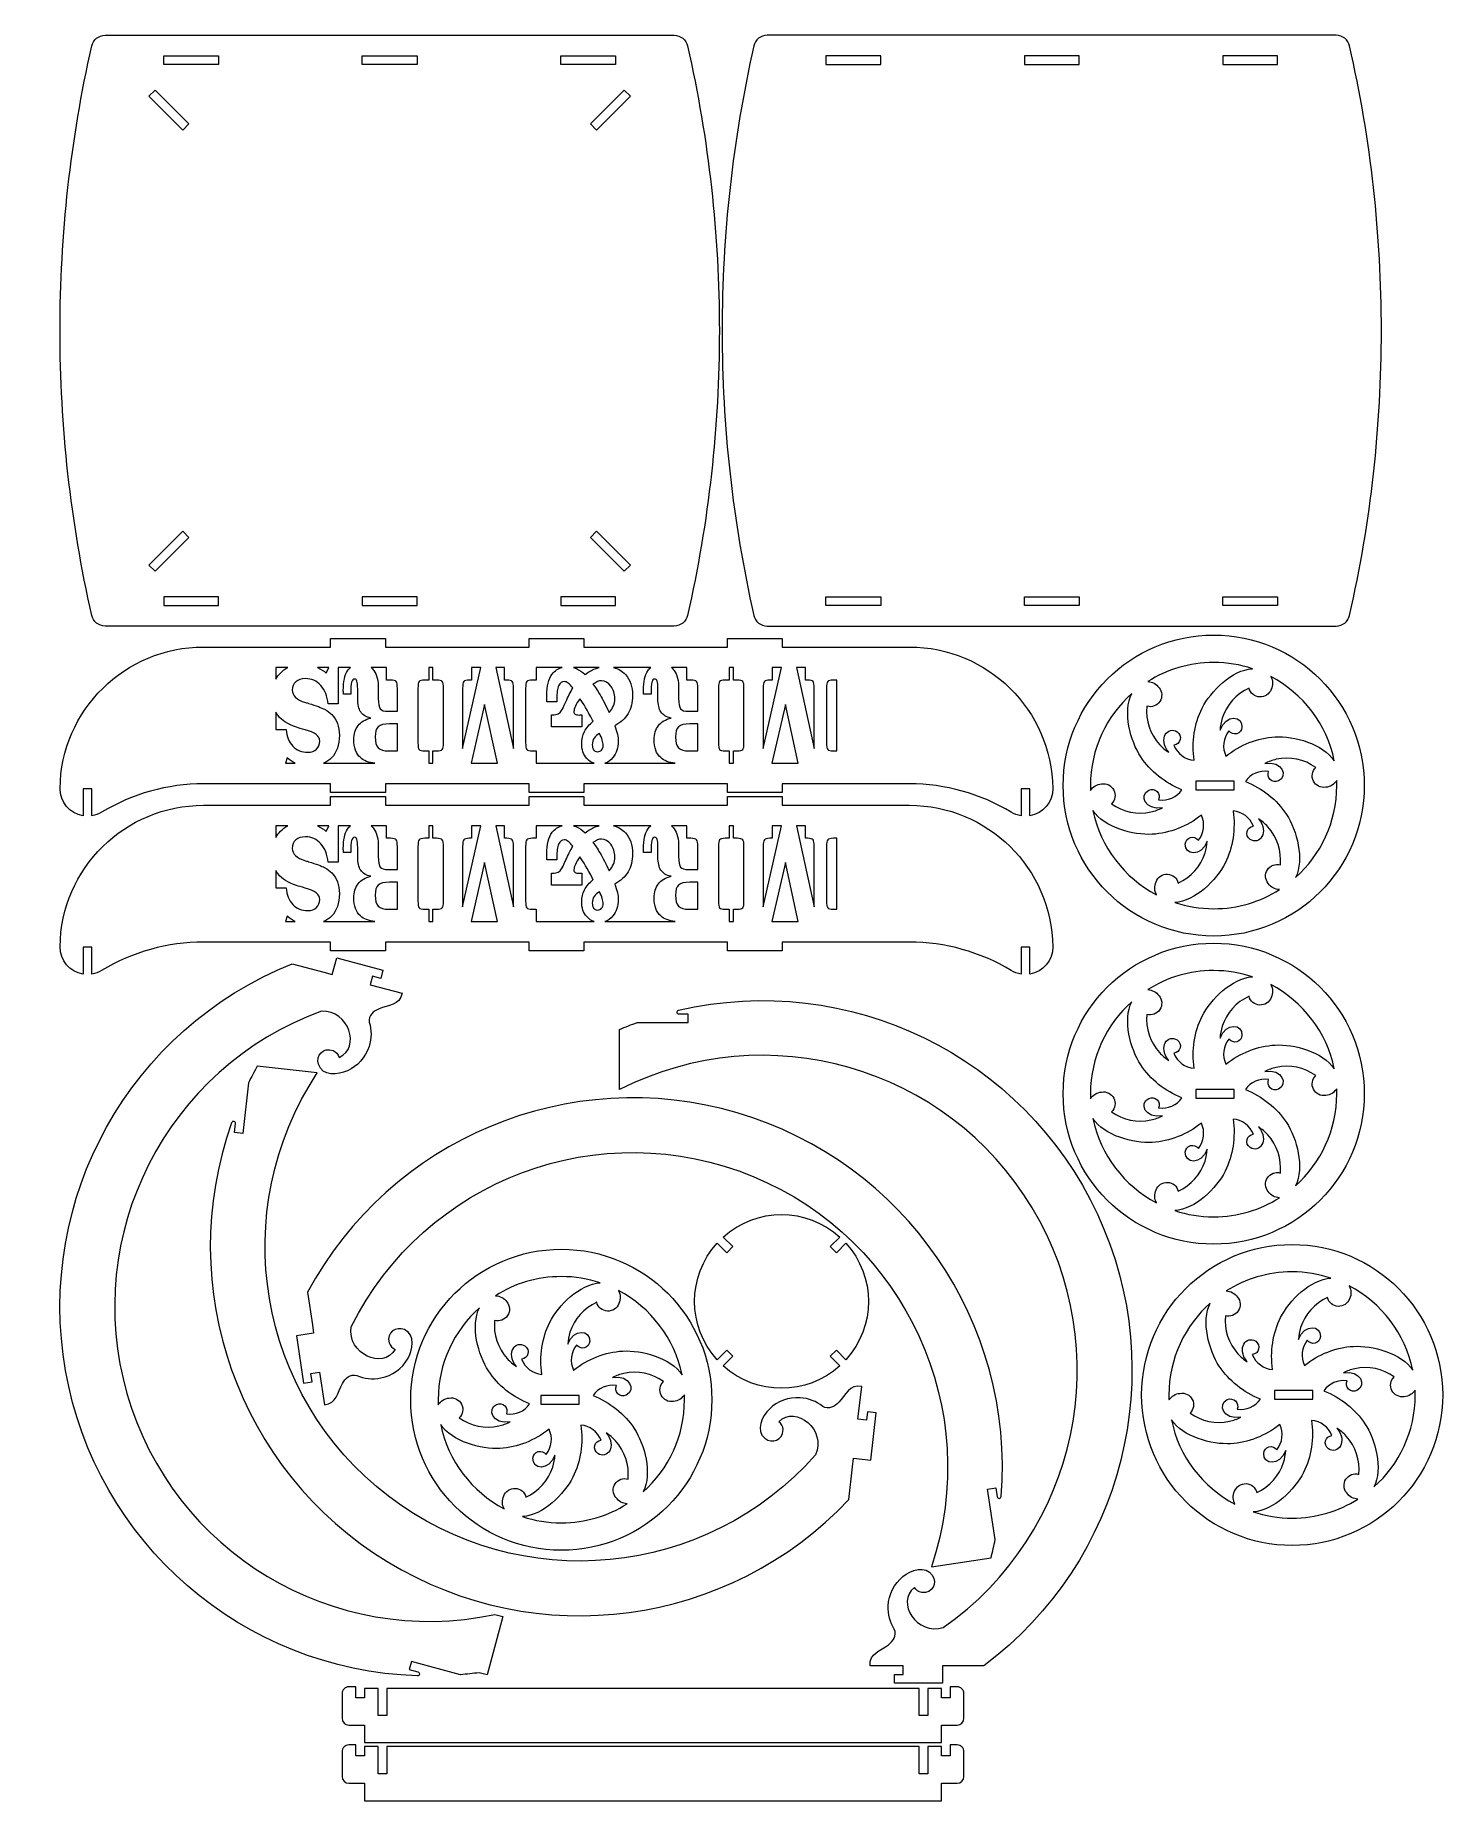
# Model space of a CAD drawing. Header units: millimetres. Extents: x -523 to 505, y -645 to 645.
import ezdxf

# ---------------------------------------------------------------- set-up
doc = ezdxf.new("R2010")
doc.units = ezdxf.units.MM
doc.header["$MEASUREMENT"] = 0
doc.layers.add('Layer 1', color=7, linetype='Continuous')

msp = doc.modelspace()

# ---------------------------------------------------------------- linework, layer by layer
at = {"layer": 'Layer 1', "color": 250, "lineweight": 20}
for points, knots in [([(-505.1659, 429.3294), (-505.1659, 359.5306), (-497.431, 289.7319), (-481.9614, 221.2268), (-481.9614, 221.2268), (-480.9318, 216.6674), (-476.8812, 213.4295), (-472.207, 213.4295), (-472.207, 213.4295), (-472.207, 213.4295), (-56.3249, 213.4295), (-56.3249, 213.4295), (-56.3249, 213.4295), (-51.6507, 213.4295), (-47.6001, 216.6674), (-46.5705, 221.2268), (-46.5705, 221.2268), (-31.1008, 289.7318), (-23.366, 359.5304), (-23.3661, 429.3294), (-23.3661, 429.3294), (-23.366, 499.1284), (-31.1008, 568.927), (-46.5705, 637.432), (-46.5705, 637.432), (-47.6001, 641.9914), (-51.6507, 645.2293), (-56.3249, 645.2293), (-56.3249, 645.2293), (-56.3249, 645.2293), (-472.207, 645.2293), (-472.207, 645.2293), (-472.207, 645.2293), (-476.8812, 645.2293), (-480.9318, 641.9914), (-481.9614, 637.432), (-481.9614, 637.432), (-497.431, 568.9269), (-505.1659, 499.1282), (-505.1659, 429.3294)], [0, 0, 0, 0, 0.090909091, 0.090909091, 0.090909091, 0.090909091, 0.181818182, 0.181818182, 0.181818182, 0.181818182, 0.272727273, 0.272727273, 0.272727273, 0.272727273, 0.363636364, 0.363636364, 0.363636364, 0.363636364, 0.454545455, 0.454545455, 0.454545455, 0.454545455, 0.545454545, 0.545454545, 0.545454545, 0.545454545, 0.636363636, 0.636363636, 0.636363636, 0.636363636, 0.727272727, 0.727272727, 0.727272727, 0.727272727, 0.818181818, 0.818181818, 0.818181818, 0.818181818, 1, 1, 1, 1]), ([(460.4339, 429.3294), (460.4339, 359.5306), (452.699, 289.7319), (437.2294, 221.2268), (437.2294, 221.2268), (436.1998, 216.6674), (432.1492, 213.4295), (427.475, 213.4295), (427.475, 213.4295), (427.475, 213.4295), (11.5929, 213.4295), (11.5929, 213.4295), (11.5929, 213.4295), (6.9187, 213.4295), (2.8681, 216.6674), (1.8385, 221.2268), (1.8385, 221.2268), (-13.6312, 289.7318), (-21.366, 359.5304), (-21.3659, 429.3294), (-21.3659, 429.3294), (-21.366, 499.1284), (-13.6312, 568.927), (1.8385, 637.432), (1.8385, 637.432), (2.8681, 641.9914), (6.9187, 645.2293), (11.5929, 645.2293), (11.5929, 645.2293), (11.5929, 645.2293), (427.475, 645.2293), (427.475, 645.2293), (427.475, 645.2293), (432.1492, 645.2293), (436.1998, 641.9914), (437.2294, 637.432), (437.2294, 637.432), (452.699, 568.9269), (460.4339, 499.1282), (460.4339, 429.3294)], [0, 0, 0, 0, 0.090909091, 0.090909091, 0.090909091, 0.090909091, 0.181818182, 0.181818182, 0.181818182, 0.181818182, 0.272727273, 0.272727273, 0.272727273, 0.272727273, 0.363636364, 0.363636364, 0.363636364, 0.363636364, 0.454545455, 0.454545455, 0.454545455, 0.454545455, 0.545454545, 0.545454545, 0.545454545, 0.545454545, 0.636363636, 0.636363636, 0.636363636, 0.636363636, 0.727272727, 0.727272727, 0.727272727, 0.727272727, 0.818181818, 0.818181818, 0.818181818, 0.818181818, 1, 1, 1, 1]), ([(-429.2659, 623.8793), (-429.2659, 623.8793), (-389.2659, 623.8793), (-389.2659, 623.8793), (-389.2659, 623.8793), (-389.2659, 623.8793), (-389.2659, 630.2293), (-389.2659, 630.2293), (-389.2659, 630.2293), (-389.2659, 630.2293), (-429.2659, 630.2293), (-429.2659, 630.2293), (-429.2659, 630.2293), (-429.2659, 630.2293), (-429.2659, 623.8793), (-429.2659, 623.8793)], [0, 0, 0, 0, 0.2, 0.2, 0.2, 0.2, 0.4, 0.4, 0.4, 0.4, 0.6, 0.6, 0.6, 0.6, 1, 1, 1, 1]), ([(-284.2659, 623.8793), (-284.2659, 623.8793), (-244.2659, 623.8793), (-244.2659, 623.8793), (-244.2659, 623.8793), (-244.2659, 623.8793), (-244.2659, 630.2293), (-244.2659, 630.2293), (-244.2659, 630.2293), (-244.2659, 630.2293), (-284.2659, 630.2293), (-284.2659, 630.2293), (-284.2659, 630.2293), (-284.2659, 630.2293), (-284.2659, 623.8793), (-284.2659, 623.8793)], [0, 0, 0, 0, 0.2, 0.2, 0.2, 0.2, 0.4, 0.4, 0.4, 0.4, 0.6, 0.6, 0.6, 0.6, 1, 1, 1, 1]), ([(-139.266, 623.8793), (-139.266, 623.8793), (-99.266, 623.8793), (-99.266, 623.8793), (-99.266, 623.8793), (-99.266, 623.8793), (-99.266, 630.2293), (-99.266, 630.2293), (-99.266, 630.2293), (-99.266, 630.2293), (-139.266, 630.2293), (-139.266, 630.2293), (-139.266, 630.2293), (-139.266, 630.2293), (-139.266, 623.8793), (-139.266, 623.8793)], [0, 0, 0, 0, 0.2, 0.2, 0.2, 0.2, 0.4, 0.4, 0.4, 0.4, 0.6, 0.6, 0.6, 0.6, 1, 1, 1, 1]), ([(94.534, 623.8793), (94.534, 623.8793), (54.534, 623.8793), (54.534, 623.8793), (54.534, 623.8793), (54.534, 623.8793), (54.534, 630.2293), (54.534, 630.2293), (54.534, 630.2293), (54.534, 630.2293), (94.534, 630.2293), (94.534, 630.2293), (94.534, 630.2293), (94.534, 630.2293), (94.534, 623.8793), (94.534, 623.8793)], [0, 0, 0, 0, 0.2, 0.2, 0.2, 0.2, 0.4, 0.4, 0.4, 0.4, 0.6, 0.6, 0.6, 0.6, 1, 1, 1, 1]), ([(239.5339, 623.8793), (239.5339, 623.8793), (199.5339, 623.8793), (199.5339, 623.8793), (199.5339, 623.8793), (199.5339, 623.8793), (199.5339, 630.2293), (199.5339, 630.2293), (199.5339, 630.2293), (199.5339, 630.2293), (239.5339, 630.2293), (239.5339, 630.2293), (239.5339, 630.2293), (239.5339, 630.2293), (239.5339, 623.8793), (239.5339, 623.8793)], [0, 0, 0, 0, 0.2, 0.2, 0.2, 0.2, 0.4, 0.4, 0.4, 0.4, 0.6, 0.6, 0.6, 0.6, 1, 1, 1, 1]), ([(384.5339, 623.8793), (384.5339, 623.8793), (344.5339, 623.8793), (344.5339, 623.8793), (344.5339, 623.8793), (344.5339, 623.8793), (344.5339, 630.2293), (344.5339, 630.2293), (344.5339, 630.2293), (344.5339, 630.2293), (384.5339, 630.2293), (384.5339, 630.2293), (384.5339, 630.2293), (384.5339, 630.2293), (384.5339, 623.8793), (384.5339, 623.8793)], [0, 0, 0, 0, 0.2, 0.2, 0.2, 0.2, 0.4, 0.4, 0.4, 0.4, 0.6, 0.6, 0.6, 0.6, 1, 1, 1, 1]), ([(-410.9436, 580.4972), (-410.9436, 580.4972), (-435.6924, 605.2459), (-435.6924, 605.2459), (-435.6924, 605.2459), (-435.6924, 605.2459), (-440.1825, 600.7558), (-440.1825, 600.7558), (-440.1825, 600.7558), (-440.1825, 600.7558), (-415.4338, 576.007), (-415.4338, 576.007), (-415.4338, 576.007), (-415.4338, 576.007), (-410.9436, 580.4972), (-410.9436, 580.4972)], [0, 0, 0, 0, 0.2, 0.2, 0.2, 0.2, 0.4, 0.4, 0.4, 0.4, 0.6, 0.6, 0.6, 0.6, 1, 1, 1, 1]), ([(-113.0981, 576.007), (-113.0981, 576.007), (-88.3494, 600.7558), (-88.3494, 600.7558), (-88.3494, 600.7558), (-88.3494, 600.7558), (-92.8395, 605.2459), (-92.8395, 605.2459), (-92.8395, 605.2459), (-92.8395, 605.2459), (-117.5883, 580.4972), (-117.5883, 580.4972), (-117.5883, 580.4972), (-117.5883, 580.4972), (-113.0981, 576.007), (-113.0981, 576.007)], [0, 0, 0, 0, 0.2, 0.2, 0.2, 0.2, 0.4, 0.4, 0.4, 0.4, 0.6, 0.6, 0.6, 0.6, 1, 1, 1, 1]), ([(-410.9436, 278.1616), (-410.9436, 278.1616), (-435.6924, 253.4129), (-435.6924, 253.4129), (-435.6924, 253.4129), (-435.6924, 253.4129), (-440.1825, 257.903), (-440.1825, 257.903), (-440.1825, 257.903), (-440.1825, 257.903), (-415.4338, 282.6518), (-415.4338, 282.6518), (-415.4338, 282.6518), (-415.4338, 282.6518), (-410.9436, 278.1616), (-410.9436, 278.1616)], [0, 0, 0, 0, 0.2, 0.2, 0.2, 0.2, 0.4, 0.4, 0.4, 0.4, 0.6, 0.6, 0.6, 0.6, 1, 1, 1, 1]), ([(-113.0981, 282.6518), (-113.0981, 282.6518), (-88.3494, 257.903), (-88.3494, 257.903), (-88.3494, 257.903), (-88.3494, 257.903), (-92.8395, 253.4129), (-92.8395, 253.4129), (-92.8395, 253.4129), (-92.8395, 253.4129), (-117.5883, 278.1616), (-117.5883, 278.1616), (-117.5883, 278.1616), (-117.5883, 278.1616), (-113.0981, 282.6518), (-113.0981, 282.6518)], [0, 0, 0, 0, 0.2, 0.2, 0.2, 0.2, 0.4, 0.4, 0.4, 0.4, 0.6, 0.6, 0.6, 0.6, 1, 1, 1, 1]), ([(-429.2659, 234.7795), (-429.2659, 234.7795), (-389.2659, 234.7795), (-389.2659, 234.7795), (-389.2659, 234.7795), (-389.2659, 234.7795), (-389.2659, 228.4295), (-389.2659, 228.4295), (-389.2659, 228.4295), (-389.2659, 228.4295), (-429.2659, 228.4295), (-429.2659, 228.4295), (-429.2659, 228.4295), (-429.2659, 228.4295), (-429.2659, 234.7795), (-429.2659, 234.7795)], [0, 0, 0, 0, 0.2, 0.2, 0.2, 0.2, 0.4, 0.4, 0.4, 0.4, 0.6, 0.6, 0.6, 0.6, 1, 1, 1, 1]), ([(-284.2659, 234.7795), (-284.2659, 234.7795), (-244.2659, 234.7795), (-244.2659, 234.7795), (-244.2659, 234.7795), (-244.2659, 234.7795), (-244.2659, 228.4295), (-244.2659, 228.4295), (-244.2659, 228.4295), (-244.2659, 228.4295), (-284.2659, 228.4295), (-284.2659, 228.4295), (-284.2659, 228.4295), (-284.2659, 228.4295), (-284.2659, 234.7795), (-284.2659, 234.7795)], [0, 0, 0, 0, 0.2, 0.2, 0.2, 0.2, 0.4, 0.4, 0.4, 0.4, 0.6, 0.6, 0.6, 0.6, 1, 1, 1, 1]), ([(-139.266, 234.7795), (-139.266, 234.7795), (-99.266, 234.7795), (-99.266, 234.7795), (-99.266, 234.7795), (-99.266, 234.7795), (-99.266, 228.4295), (-99.266, 228.4295), (-99.266, 228.4295), (-99.266, 228.4295), (-139.266, 228.4295), (-139.266, 228.4295), (-139.266, 228.4295), (-139.266, 228.4295), (-139.266, 234.7795), (-139.266, 234.7795)], [0, 0, 0, 0, 0.2, 0.2, 0.2, 0.2, 0.4, 0.4, 0.4, 0.4, 0.6, 0.6, 0.6, 0.6, 1, 1, 1, 1]), ([(94.534, 234.7795), (94.534, 234.7795), (54.534, 234.7795), (54.534, 234.7795), (54.534, 234.7795), (54.534, 234.7795), (54.534, 228.4295), (54.534, 228.4295), (54.534, 228.4295), (54.534, 228.4295), (94.534, 228.4295), (94.534, 228.4295), (94.534, 228.4295), (94.534, 228.4295), (94.534, 234.7795), (94.534, 234.7795)], [0, 0, 0, 0, 0.2, 0.2, 0.2, 0.2, 0.4, 0.4, 0.4, 0.4, 0.6, 0.6, 0.6, 0.6, 1, 1, 1, 1]), ([(239.5339, 234.7795), (239.5339, 234.7795), (199.5339, 234.7795), (199.5339, 234.7795), (199.5339, 234.7795), (199.5339, 234.7795), (199.5339, 228.4295), (199.5339, 228.4295), (199.5339, 228.4295), (199.5339, 228.4295), (239.5339, 228.4295), (239.5339, 228.4295), (239.5339, 228.4295), (239.5339, 228.4295), (239.5339, 234.7795), (239.5339, 234.7795)], [0, 0, 0, 0, 0.2, 0.2, 0.2, 0.2, 0.4, 0.4, 0.4, 0.4, 0.6, 0.6, 0.6, 0.6, 1, 1, 1, 1]), ([(384.5339, 234.7795), (384.5339, 234.7795), (344.5339, 234.7795), (344.5339, 234.7795), (344.5339, 234.7795), (344.5339, 234.7795), (344.5339, 228.4295), (344.5339, 228.4295), (344.5339, 228.4295), (344.5339, 228.4295), (384.5339, 228.4295), (384.5339, 228.4295), (384.5339, 228.4295), (384.5339, 228.4295), (384.5339, 234.7795), (384.5339, 234.7795)], [0, 0, 0, 0, 0.2, 0.2, 0.2, 0.2, 0.4, 0.4, 0.4, 0.4, 0.6, 0.6, 0.6, 0.6, 1, 1, 1, 1]), ([(447.8734, 96.7951), (447.8735, 157.5462), (398.625, 206.7949), (337.8738, 206.7951), (337.8738, 206.7951), (277.1225, 206.7953), (227.8737, 157.5468), (227.8735, 96.7956), (227.8735, 96.7956), (227.8733, 36.0444), (277.1217, -13.2045), (337.8735, -13.2048), (337.8735, -13.2048), (398.6247, -13.2048), (447.8733, 36.0438), (447.8734, 96.7951)], [0, 0, 0, 0, 0.2, 0.2, 0.2, 0.2, 0.4, 0.4, 0.4, 0.4, 0.6, 0.6, 0.6, 0.6, 1, 1, 1, 1]), ([(-17.4281, 204.4295), (-17.4281, 204.4295), (-17.4281, 198.0795), (-17.4281, 198.0795), (-17.4281, 198.0795), (-17.4281, 198.0795), (-122.4281, 198.0795), (-122.4281, 198.0795), (-122.4281, 198.0795), (-122.4281, 198.0795), (-122.4281, 204.4295), (-122.4281, 204.4295), (-122.4281, 204.4295), (-122.4281, 204.4295), (-162.4281, 204.4295), (-162.4281, 204.4295), (-162.4281, 204.4295), (-162.4281, 204.4295), (-162.4281, 198.0795), (-162.4281, 198.0795), (-162.4281, 198.0795), (-162.4281, 198.0795), (-267.4281, 198.0795), (-267.4281, 198.0795), (-267.4281, 198.0795), (-267.4281, 198.0795), (-267.4281, 204.4295), (-267.4281, 204.4295), (-267.4281, 204.4295), (-267.4281, 204.4295), (-307.4281, 204.4295), (-307.4281, 204.4295), (-307.4281, 204.4295), (-307.4281, 204.4295), (-307.4281, 198.0795), (-307.4281, 198.0795), (-307.4281, 198.0795), (-307.4281, 198.0795), (-400.3692, 198.0795), (-400.3692, 198.0795), (-400.3692, 198.0795), (-457.6916, 198.0795), (-504.3701, 152.0093), (-505.1219, 94.6918), (-505.1219, 94.6918), (-505.252, 84.7731), (-498.0923, 76.2578), (-488.2986, 74.6831), (-488.2986, 74.6831), (-488.2986, 74.6831), (-488.2986, 94.4295), (-488.2986, 94.4295), (-488.2986, 94.4295), (-488.2986, 94.4295), (-481.9486, 94.4295), (-481.9486, 94.4295), (-481.9486, 94.4295), (-481.9486, 94.4295), (-481.9486, 74.6831), (-481.9486, 74.6831), (-481.9486, 74.6831), (-479.4079, 75.0916), (-476.9698, 75.9867), (-474.7682, 77.3191), (-474.7682, 77.3191), (-452.3282, 90.8999), (-426.5989, 98.0795), (-400.3692, 98.0795), (-400.3692, 98.0795), (-400.3692, 98.0795), (-307.4281, 98.0795), (-307.4281, 98.0795), (-307.4281, 98.0795), (-307.4281, 98.0795), (-307.4281, 91.7295), (-307.4281, 91.7295), (-307.4281, 91.7295), (-307.4281, 91.7295), (-267.4281, 91.7295), (-267.4281, 91.7295), (-267.4281, 91.7295), (-267.4281, 91.7295), (-267.4281, 98.0795), (-267.4281, 98.0795), (-267.4281, 98.0795), (-267.4281, 98.0795), (-162.4281, 98.0795), (-162.4281, 98.0795), (-162.4281, 98.0795), (-162.4281, 98.0795), (-162.4281, 91.7295), (-162.4281, 91.7295), (-162.4281, 91.7295), (-162.4281, 91.7295), (-122.4281, 91.7295), (-122.4281, 91.7295), (-122.4281, 91.7295), (-122.4281, 91.7295), (-122.4281, 98.0795), (-122.4281, 98.0795), (-122.4281, 98.0795), (-122.4281, 98.0795), (-17.4281, 98.0795), (-17.4281, 98.0795), (-17.4281, 98.0795), (-17.4281, 98.0795), (-17.4281, 91.7295), (-17.4281, 91.7295), (-17.4281, 91.7295), (-17.4281, 91.7295), (22.5719, 91.7295), (22.5719, 91.7295), (22.5719, 91.7295), (22.5719, 91.7295), (22.5719, 98.0795), (22.5719, 98.0795), (22.5719, 98.0795), (22.5719, 98.0795), (115.513, 98.0795), (115.513, 98.0795), (115.513, 98.0795), (141.7427, 98.0795), (167.472, 90.8999), (189.912, 77.3191), (189.912, 77.3191), (192.1136, 75.9867), (194.5517, 75.0916), (197.0924, 74.6831), (197.0924, 74.6831), (197.0924, 74.6831), (197.0924, 94.4295), (197.0924, 94.4295), (197.0924, 94.4295), (197.0924, 94.4295), (203.4424, 94.4295), (203.4424, 94.4295), (203.4424, 94.4295), (203.4424, 94.4295), (203.4424, 74.6831), (203.4424, 74.6831), (203.4424, 74.6831), (213.2361, 76.2578), (220.3957, 84.7731), (220.2657, 94.6918), (220.2657, 94.6918), (219.5139, 152.0093), (172.8354, 198.0795), (115.513, 198.0795), (115.513, 198.0795), (115.513, 198.0795), (22.5719, 198.0795), (22.5719, 198.0795), (22.5719, 198.0795), (22.5719, 198.0795), (22.5719, 204.4295), (22.5719, 204.4295), (22.5719, 204.4295), (22.5719, 204.4295), (-17.4281, 204.4295), (-17.4281, 204.4295)], [0, 0, 0, 0, 0.024390244, 0.024390244, 0.024390244, 0.024390244, 0.048780488, 0.048780488, 0.048780488, 0.048780488, 0.073170732, 0.073170732, 0.073170732, 0.073170732, 0.097560976, 0.097560976, 0.097560976, 0.097560976, 0.12195122, 0.12195122, 0.12195122, 0.12195122, 0.146341463, 0.146341463, 0.146341463, 0.146341463, 0.170731707, 0.170731707, 0.170731707, 0.170731707, 0.195121951, 0.195121951, 0.195121951, 0.195121951, 0.219512195, 0.219512195, 0.219512195, 0.219512195, 0.243902439, 0.243902439, 0.243902439, 0.243902439, 0.268292683, 0.268292683, 0.268292683, 0.268292683, 0.292682927, 0.292682927, 0.292682927, 0.292682927, 0.317073171, 0.317073171, 0.317073171, 0.317073171, 0.341463415, 0.341463415, 0.341463415, 0.341463415, 0.365853659, 0.365853659, 0.365853659, 0.365853659, 0.390243902, 0.390243902, 0.390243902, 0.390243902, 0.414634146, 0.414634146, 0.414634146, 0.414634146, 0.43902439, 0.43902439, 0.43902439, 0.43902439, 0.463414634, 0.463414634, 0.463414634, 0.463414634, 0.487804878, 0.487804878, 0.487804878, 0.487804878, 0.512195122, 0.512195122, 0.512195122, 0.512195122, 0.536585366, 0.536585366, 0.536585366, 0.536585366, 0.56097561, 0.56097561, 0.56097561, 0.56097561, 0.585365854, 0.585365854, 0.585365854, 0.585365854, 0.609756098, 0.609756098, 0.609756098, 0.609756098, 0.634146341, 0.634146341, 0.634146341, 0.634146341, 0.658536585, 0.658536585, 0.658536585, 0.658536585, 0.682926829, 0.682926829, 0.682926829, 0.682926829, 0.707317073, 0.707317073, 0.707317073, 0.707317073, 0.731707317, 0.731707317, 0.731707317, 0.731707317, 0.756097561, 0.756097561, 0.756097561, 0.756097561, 0.780487805, 0.780487805, 0.780487805, 0.780487805, 0.804878049, 0.804878049, 0.804878049, 0.804878049, 0.829268293, 0.829268293, 0.829268293, 0.829268293, 0.853658537, 0.853658537, 0.853658537, 0.853658537, 0.87804878, 0.87804878, 0.87804878, 0.87804878, 0.902439024, 0.902439024, 0.902439024, 0.902439024, 0.926829268, 0.926829268, 0.926829268, 0.926829268, 0.951219512, 0.951219512, 0.951219512, 0.951219512, 1, 1, 1, 1]), ([(-338.577, 183.0795), (-340.6694, 182.0857), (-342.5269, 180.7519), (-344.1487, 179.0782), (-344.1487, 179.0782), (-345.4547, 177.7293), (-346.5476, 176.2299), (-347.4278, 174.5797), (-347.4278, 174.5797), (-347.4278, 174.5797), (-347.4278, 183.0795), (-347.4278, 183.0795), (-347.4278, 183.0795), (-347.4278, 183.0795), (-338.577, 183.0795), (-338.577, 183.0795)], [0, 0, 0, 0, 0.2, 0.2, 0.2, 0.2, 0.4, 0.4, 0.4, 0.4, 0.6, 0.6, 0.6, 0.6, 1, 1, 1, 1]), ([(-290.4556, 130.3843), (-290.4556, 124.4656), (-288.8532, 120.0832), (-285.6617, 117.2025), (-285.6617, 117.2025), (-283.1668, 114.9505), (-279.652, 113.5734), (-275.1106, 113.0795), (-275.1106, 113.0795), (-275.1106, 113.0795), (-312.6345, 113.0795), (-312.6345, 113.0795), (-312.6345, 113.0795), (-310.3848, 114.0426), (-308.4305, 115.3755), (-306.7732, 117.0803), (-306.7732, 117.0803), (-302.9542, 120.9912), (-301.0446, 126.5083), (-301.0446, 133.5967), (-301.0446, 133.5967), (-301.0446, 136.6871), (-301.512, 139.533), (-302.4334, 142.082), (-302.4334, 142.082), (-303.3548, 144.6311), (-304.7167, 146.8309), (-306.5195, 148.6816), (-306.5195, 148.6816), (-307.9216, 150.1482), (-309.6975, 151.4401), (-311.8474, 152.5576), (-311.8474, 152.5576), (-314.0105, 153.6925), (-317.8831, 155.1241), (-323.478, 156.8525), (-323.478, 156.8525), (-324.0255, 157.0271), (-324.8267, 157.2716), (-325.8682, 157.5684), (-325.8682, 157.5684), (-332.2912, 159.5238), (-335.4959, 162.5268), (-335.4959, 166.5948), (-335.4959, 166.5948), (-335.4959, 169.1788), (-334.6413, 171.239), (-332.9188, 172.7406), (-332.9188, 172.7406), (-331.1962, 174.242), (-328.8192, 174.9928), (-325.7881, 174.9928), (-325.7881, 174.9928), (-321.3816, 174.9928), (-317.6693, 173.3167), (-314.6382, 169.9471), (-314.6382, 169.9471), (-311.6204, 166.5774), (-309.7776, 162.0904), (-309.1233, 156.451), (-309.1233, 156.451), (-309.1233, 156.451), (-301.926, 156.451), (-301.926, 156.451), (-301.926, 156.451), (-301.926, 156.451), (-301.926, 183.0795), (-301.926, 183.0795), (-301.926, 183.0795), (-301.926, 183.0795), (-292.8853, 183.0795), (-292.8853, 183.0795), (-292.8853, 183.0795), (-293.7383, 182.4195), (-294.4818, 181.6095), (-295.1159, 180.6496), (-295.1159, 180.6496), (-297.1322, 177.5942), (-298.147, 172.8278), (-298.147, 166.3853), (-298.147, 166.3853), (-298.147, 166.1235), (-298.1337, 165.687), (-298.107, 165.0934), (-298.107, 165.0934), (-298.0803, 164.4823), (-298.0669, 164.0109), (-298.0669, 163.6791), (-298.0669, 163.6791), (-298.0669, 163.6791), (-292.6989, 163.6791), (-292.6989, 163.6791), (-292.6989, 163.6791), (-292.6989, 167.9043), (-292.4853, 170.8025), (-292.0847, 172.3565), (-292.0847, 172.3565), (-291.684, 173.9103), (-290.9763, 174.6785), (-289.9615, 174.6785), (-289.9615, 174.6785), (-289.0936, 174.6785), (-288.4927, 174.1547), (-288.1588, 173.1247), (-288.1588, 173.1247), (-287.825, 172.077), (-287.6514, 170.0867), (-287.6514, 167.1535), (-287.6514, 167.1535), (-287.6514, 167.1535), (-287.6514, 160.3618), (-287.6514, 160.3618), (-287.6514, 160.3618), (-287.6514, 156.0669), (-286.917, 152.8195), (-285.4614, 150.6196), (-285.4614, 150.6196), (-284.006, 148.4197), (-281.5491, 146.9357), (-278.1172, 146.1849), (-278.1172, 146.1849), (-282.1233, 145.2073), (-285.1811, 143.3566), (-287.2908, 140.6329), (-287.2908, 140.6329), (-289.4006, 137.9266), (-290.4556, 134.5047), (-290.4556, 130.3843)], [0, 0, 0, 0, 0.03030303, 0.03030303, 0.03030303, 0.03030303, 0.060606061, 0.060606061, 0.060606061, 0.060606061, 0.090909091, 0.090909091, 0.090909091, 0.090909091, 0.121212121, 0.121212121, 0.121212121, 0.121212121, 0.151515152, 0.151515152, 0.151515152, 0.151515152, 0.181818182, 0.181818182, 0.181818182, 0.181818182, 0.212121212, 0.212121212, 0.212121212, 0.212121212, 0.242424242, 0.242424242, 0.242424242, 0.242424242, 0.272727273, 0.272727273, 0.272727273, 0.272727273, 0.303030303, 0.303030303, 0.303030303, 0.303030303, 0.333333333, 0.333333333, 0.333333333, 0.333333333, 0.363636364, 0.363636364, 0.363636364, 0.363636364, 0.393939394, 0.393939394, 0.393939394, 0.393939394, 0.424242424, 0.424242424, 0.424242424, 0.424242424, 0.454545455, 0.454545455, 0.454545455, 0.454545455, 0.484848485, 0.484848485, 0.484848485, 0.484848485, 0.515151515, 0.515151515, 0.515151515, 0.515151515, 0.545454545, 0.545454545, 0.545454545, 0.545454545, 0.575757576, 0.575757576, 0.575757576, 0.575757576, 0.606060606, 0.606060606, 0.606060606, 0.606060606, 0.636363636, 0.636363636, 0.636363636, 0.636363636, 0.666666667, 0.666666667, 0.666666667, 0.666666667, 0.696969697, 0.696969697, 0.696969697, 0.696969697, 0.727272727, 0.727272727, 0.727272727, 0.727272727, 0.757575758, 0.757575758, 0.757575758, 0.757575758, 0.787878788, 0.787878788, 0.787878788, 0.787878788, 0.818181818, 0.818181818, 0.818181818, 0.818181818, 0.848484848, 0.848484848, 0.848484848, 0.848484848, 0.878787879, 0.878787879, 0.878787879, 0.878787879, 0.909090909, 0.909090909, 0.909090909, 0.909090909, 0.939393939, 0.939393939, 0.939393939, 0.939393939, 1, 1, 1, 1]), ([(-308.8424, 183.0795), (-308.8424, 183.0795), (-310.5788, 178.9734), (-310.5788, 178.9734), (-310.5788, 178.9734), (-312.3649, 180.6264), (-314.544, 182.0027), (-317.1245, 183.0795), (-317.1245, 183.0795), (-317.1245, 183.0795), (-308.8424, 183.0795), (-308.8424, 183.0795)], [0, 0, 0, 0, 0.25, 0.25, 0.25, 0.25, 0.5, 0.5, 0.5, 0.5, 1, 1, 1, 1]), ([(-258.6483, 167.8694), (-258.6483, 167.8694), (-258.6483, 151.1084), (-258.6483, 151.1084), (-258.6483, 151.1084), (-258.6483, 151.1084), (-265.2448, 151.1084), (-265.2448, 151.1084), (-265.2448, 151.1084), (-268.2358, 151.1084), (-270.2122, 151.7021), (-271.1603, 152.8893), (-271.1603, 152.8893), (-272.1083, 154.094), (-272.589, 156.643), (-272.589, 160.5539), (-272.589, 160.5539), (-272.589, 160.5539), (-272.589, 167.2583), (-272.589, 167.2583), (-272.589, 167.2583), (-272.589, 173.4564), (-273.6439, 178.0132), (-275.7404, 180.9115), (-275.7404, 180.9115), (-276.3526, 181.7578), (-277.0685, 182.4803), (-277.8876, 183.0795), (-277.8876, 183.0795), (-277.8876, 183.0795), (-266.4999, 183.0795), (-266.4999, 183.0795), (-266.4999, 183.0795), (-266.4999, 183.0795), (-266.4999, 173.9453), (-266.4999, 173.9453), (-266.4999, 173.9453), (-266.4999, 173.9453), (-263.629, 173.9453), (-263.629, 173.9453), (-263.629, 173.9453), (-261.4925, 173.9453), (-260.1171, 173.596), (-259.5296, 172.8976), (-259.5296, 172.8976), (-258.942, 172.1993), (-258.6483, 170.5232), (-258.6483, 167.8694)], [0, 0, 0, 0, 0.076923077, 0.076923077, 0.076923077, 0.076923077, 0.153846154, 0.153846154, 0.153846154, 0.153846154, 0.230769231, 0.230769231, 0.230769231, 0.230769231, 0.307692308, 0.307692308, 0.307692308, 0.307692308, 0.384615385, 0.384615385, 0.384615385, 0.384615385, 0.461538462, 0.461538462, 0.461538462, 0.461538462, 0.538461538, 0.538461538, 0.538461538, 0.538461538, 0.615384615, 0.615384615, 0.615384615, 0.615384615, 0.692307692, 0.692307692, 0.692307692, 0.692307692, 0.769230769, 0.769230769, 0.769230769, 0.769230769, 0.846153846, 0.846153846, 0.846153846, 0.846153846, 1, 1, 1, 1]), ([(-225.8929, 123.1386), (-226.4937, 122.4403), (-227.8425, 122.0911), (-229.9522, 122.0911), (-229.9522, 122.0911), (-229.9522, 122.0911), (-232.6896, 122.0911), (-232.6896, 122.0911), (-232.6896, 122.0911), (-232.6896, 122.0911), (-232.6896, 113.0795), (-232.6896, 113.0795), (-232.6896, 113.0795), (-232.6896, 113.0795), (-235.7342, 113.0795), (-235.7342, 113.0795), (-235.7342, 113.0795), (-235.7342, 113.0795), (-235.7342, 122.0911), (-235.7342, 122.0911), (-235.7342, 122.0911), (-235.7342, 122.0911), (-238.6986, 122.0911), (-238.6986, 122.0911), (-238.6986, 122.0911), (-240.7817, 122.0911), (-242.1171, 122.4228), (-242.7046, 123.0863), (-242.7046, 123.0863), (-243.2921, 123.7497), (-243.5858, 125.4433), (-243.5858, 128.1844), (-243.5858, 128.1844), (-243.5858, 128.1844), (-243.5858, 167.8694), (-243.5858, 167.8694), (-243.5858, 167.8694), (-243.5858, 170.5581), (-243.2921, 172.2342), (-242.7046, 172.9151), (-242.7046, 172.9151), (-242.1171, 173.596), (-240.7817, 173.9453), (-238.6986, 173.9453), (-238.6986, 173.9453), (-238.6986, 173.9453), (-235.7342, 173.9453), (-235.7342, 173.9453), (-235.7342, 173.9453), (-235.7342, 173.9453), (-235.7342, 183.0795), (-235.7342, 183.0795), (-235.7342, 183.0795), (-235.7342, 183.0795), (-232.6896, 183.0795), (-232.6896, 183.0795), (-232.6896, 183.0795), (-232.6896, 183.0795), (-232.6896, 173.9453), (-232.6896, 173.9453), (-232.6896, 173.9453), (-232.6896, 173.9453), (-229.9522, 173.9453), (-229.9522, 173.9453), (-229.9522, 173.9453), (-227.8425, 173.9453), (-226.4937, 173.596), (-225.8929, 172.8976), (-225.8929, 172.8976), (-225.292, 172.1993), (-224.9982, 170.5232), (-224.9982, 167.8519), (-224.9982, 167.8519), (-224.9982, 167.8519), (-224.9982, 128.1844), (-224.9982, 128.1844), (-224.9982, 128.1844), (-224.9982, 125.5132), (-225.292, 123.837), (-225.8929, 123.1386)], [0, 0, 0, 0, 0.047619048, 0.047619048, 0.047619048, 0.047619048, 0.095238095, 0.095238095, 0.095238095, 0.095238095, 0.142857143, 0.142857143, 0.142857143, 0.142857143, 0.19047619, 0.19047619, 0.19047619, 0.19047619, 0.238095238, 0.238095238, 0.238095238, 0.238095238, 0.285714286, 0.285714286, 0.285714286, 0.285714286, 0.333333333, 0.333333333, 0.333333333, 0.333333333, 0.380952381, 0.380952381, 0.380952381, 0.380952381, 0.428571429, 0.428571429, 0.428571429, 0.428571429, 0.476190476, 0.476190476, 0.476190476, 0.476190476, 0.523809524, 0.523809524, 0.523809524, 0.523809524, 0.571428571, 0.571428571, 0.571428571, 0.571428571, 0.619047619, 0.619047619, 0.619047619, 0.619047619, 0.666666667, 0.666666667, 0.666666667, 0.666666667, 0.714285714, 0.714285714, 0.714285714, 0.714285714, 0.761904762, 0.761904762, 0.761904762, 0.761904762, 0.80952381, 0.80952381, 0.80952381, 0.80952381, 0.857142857, 0.857142857, 0.857142857, 0.857142857, 0.904761905, 0.904761905, 0.904761905, 0.904761905, 1, 1, 1, 1]), ([(-197.6165, 183.0795), (-197.6165, 183.0795), (-210.9774, 123.9768), (-210.9774, 123.9768), (-210.9774, 123.9768), (-210.9774, 123.9768), (-210.9774, 167.8519), (-210.9774, 167.8519), (-210.9774, 167.8519), (-210.9774, 170.5581), (-210.6836, 172.2342), (-210.096, 172.9151), (-210.096, 172.9151), (-209.5086, 173.596), (-208.1732, 173.9453), (-206.0901, 173.9453), (-206.0901, 173.9453), (-206.0901, 173.9453), (-204.4878, 173.9453), (-204.4878, 173.9453), (-204.4878, 173.9453), (-204.4878, 173.9453), (-204.4878, 183.0795), (-204.4878, 183.0795), (-204.4878, 183.0795), (-204.4878, 183.0795), (-197.6165, 183.0795), (-197.6165, 183.0795)], [0, 0, 0, 0, 0.125, 0.125, 0.125, 0.125, 0.25, 0.25, 0.25, 0.25, 0.375, 0.375, 0.375, 0.375, 0.5, 0.5, 0.5, 0.5, 0.625, 0.625, 0.625, 0.625, 0.75, 0.75, 0.75, 0.75, 1, 1, 1, 1]), ([(-173.8021, 167.8519), (-173.8021, 167.8519), (-173.8021, 123.872), (-173.8021, 123.872), (-173.8021, 123.872), (-173.8021, 123.872), (-186.7762, 183.0795), (-186.7762, 183.0795), (-186.7762, 183.0795), (-186.7762, 183.0795), (-180.2918, 183.0795), (-180.2918, 183.0795), (-180.2918, 183.0795), (-180.2918, 183.0795), (-180.2918, 173.9453), (-180.2918, 173.9453), (-180.2918, 173.9453), (-180.2918, 173.9453), (-178.7695, 173.9453), (-178.7695, 173.9453), (-178.7695, 173.9453), (-176.6329, 173.9453), (-175.271, 173.596), (-174.6834, 172.8976), (-174.6834, 172.8976), (-174.0959, 172.1993), (-173.8021, 170.5232), (-173.8021, 167.8519)], [0, 0, 0, 0, 0.125, 0.125, 0.125, 0.125, 0.25, 0.25, 0.25, 0.25, 0.375, 0.375, 0.375, 0.375, 0.5, 0.5, 0.5, 0.5, 0.625, 0.625, 0.625, 0.625, 0.75, 0.75, 0.75, 0.75, 1, 1, 1, 1]), ([(-123.9612, 127.5449), (-123.9612, 123.0707), (-122.7393, 119.4479), (-120.3083, 116.6765), (-120.3083, 116.6765), (-118.7694, 114.9221), (-116.923, 113.7233), (-114.7695, 113.0795), (-114.7695, 113.0795), (-114.7695, 113.0795), (-157.2975, 113.0795), (-157.2975, 113.0795), (-157.2975, 113.0795), (-157.2975, 113.0795), (-157.2975, 122.0911), (-157.2975, 122.0911), (-157.2975, 122.0911), (-157.2975, 122.0911), (-159.9281, 122.0911), (-159.9281, 122.0911), (-159.9281, 122.0911), (-162.078, 122.0911), (-163.44, 122.4403), (-164.0275, 123.1386), (-164.0275, 123.1386), (-164.6151, 123.837), (-164.9089, 125.5132), (-164.9089, 128.1844), (-164.9089, 128.1844), (-164.9089, 128.1844), (-164.9089, 167.8519), (-164.9089, 167.8519), (-164.9089, 167.8519), (-164.9089, 170.5232), (-164.6151, 172.1993), (-164.0275, 172.8976), (-164.0275, 172.8976), (-163.44, 173.596), (-162.078, 173.9453), (-159.9281, 173.9453), (-159.9281, 173.9453), (-159.9281, 173.9453), (-157.2975, 173.9453), (-157.2975, 173.9453), (-157.2975, 173.9453), (-157.2975, 173.9453), (-157.2975, 183.0795), (-157.2975, 183.0795), (-157.2975, 183.0795), (-157.2975, 183.0795), (-138.2578, 183.0795), (-138.2578, 183.0795), (-138.2578, 183.0795), (-141.2781, 182.3042), (-143.6985, 180.7253), (-145.5147, 178.3478), (-145.5147, 178.3478), (-148.2056, 174.8252), (-149.5446, 169.5495), (-149.5446, 162.5042), (-149.5446, 162.5042), (-149.5446, 162.0034), (-149.5316, 161.4524), (-149.5056, 160.8348), (-149.5056, 160.8348), (-149.4797, 160.2171), (-149.4276, 159.2988), (-149.3497, 158.0968), (-149.3497, 158.0968), (-149.3497, 158.0968), (-142.1348, 158.0968), (-142.1348, 158.0968), (-142.1348, 158.0968), (-142.1348, 158.0968), (-142.1348, 160.0001), (-142.1348, 160.0001), (-142.1348, 160.0001), (-142.1348, 164.4408), (-141.6798, 167.6797), (-140.7828, 169.7332), (-140.7828, 169.7332), (-139.8858, 171.7867), (-138.4689, 172.8218), (-136.5319, 172.8218), (-136.5319, 172.8218), (-135.6479, 172.8218), (-134.725, 172.4545), (-133.75, 171.7032), (-133.75, 171.7032), (-132.788, 170.9519), (-131.683, 169.7499), (-130.435, 168.1305), (-130.435, 168.1305), (-132.138, 165.2255), (-133.841, 161.8866), (-135.544, 158.1135), (-135.544, 158.1135), (-137.2469, 154.3237), (-138.2869, 152.1534), (-138.6379, 151.6024), (-138.6379, 151.6024), (-139.2229, 150.534), (-140.0548, 149.7493), (-141.1338, 149.2318), (-141.1338, 149.2318), (-142.2128, 148.7309), (-143.5648, 148.4804), (-145.1897, 148.4804), (-145.1897, 148.4804), (-145.1897, 148.4804), (-146.1127, 148.4804), (-146.1127, 148.4804), (-146.1127, 148.4804), (-146.1127, 148.4804), (-146.1127, 139.7657), (-146.1127, 139.7657), (-146.1127, 139.7657), (-146.1127, 139.7657), (-123.8052, 139.7657), (-123.8052, 139.7657), (-123.8052, 139.7657), (-123.8052, 139.7657), (-123.8052, 148.4804), (-123.8052, 148.4804), (-123.8052, 148.4804), (-124.0652, 148.4471), (-124.3251, 148.4304), (-124.5852, 148.4137), (-124.5852, 148.4137), (-124.8582, 148.397), (-125.2482, 148.3803), (-125.7552, 148.3803), (-125.7552, 148.3803), (-127.0681, 148.3803), (-128.0561, 148.5806), (-128.6801, 148.998), (-128.6801, 148.998), (-129.3171, 149.3987), (-129.6421, 150.0331), (-129.6421, 150.8678), (-129.6421, 150.8678), (-129.6421, 152.0198), (-129.2651, 153.3721), (-128.5371, 154.9248), (-128.5371, 154.9248), (-127.7961, 156.4941), (-126.6912, 158.2805), (-125.2221, 160.3005), (-125.2221, 160.3005), (-122.8302, 156.9782), (-119.7493, 151.736), (-115.9663, 144.5572), (-115.9663, 144.5572), (-115.9663, 144.5572), (-115.5504, 143.7725), (-115.5504, 143.7725), (-115.5504, 143.7725), (-118.3713, 141.4685), (-120.4773, 138.9643), (-121.8682, 136.2764), (-121.8682, 136.2764), (-123.2592, 133.5719), (-123.9612, 130.6669), (-123.9612, 127.5449)], [0, 0, 0, 0, 0.023809524, 0.023809524, 0.023809524, 0.023809524, 0.047619048, 0.047619048, 0.047619048, 0.047619048, 0.071428571, 0.071428571, 0.071428571, 0.071428571, 0.095238095, 0.095238095, 0.095238095, 0.095238095, 0.119047619, 0.119047619, 0.119047619, 0.119047619, 0.142857143, 0.142857143, 0.142857143, 0.142857143, 0.166666667, 0.166666667, 0.166666667, 0.166666667, 0.19047619, 0.19047619, 0.19047619, 0.19047619, 0.214285714, 0.214285714, 0.214285714, 0.214285714, 0.238095238, 0.238095238, 0.238095238, 0.238095238, 0.261904762, 0.261904762, 0.261904762, 0.261904762, 0.285714286, 0.285714286, 0.285714286, 0.285714286, 0.30952381, 0.30952381, 0.30952381, 0.30952381, 0.333333333, 0.333333333, 0.333333333, 0.333333333, 0.357142857, 0.357142857, 0.357142857, 0.357142857, 0.380952381, 0.380952381, 0.380952381, 0.380952381, 0.404761905, 0.404761905, 0.404761905, 0.404761905, 0.428571429, 0.428571429, 0.428571429, 0.428571429, 0.452380952, 0.452380952, 0.452380952, 0.452380952, 0.476190476, 0.476190476, 0.476190476, 0.476190476, 0.5, 0.5, 0.5, 0.5, 0.523809524, 0.523809524, 0.523809524, 0.523809524, 0.547619048, 0.547619048, 0.547619048, 0.547619048, 0.571428571, 0.571428571, 0.571428571, 0.571428571, 0.595238095, 0.595238095, 0.595238095, 0.595238095, 0.619047619, 0.619047619, 0.619047619, 0.619047619, 0.642857143, 0.642857143, 0.642857143, 0.642857143, 0.666666667, 0.666666667, 0.666666667, 0.666666667, 0.69047619, 0.69047619, 0.69047619, 0.69047619, 0.714285714, 0.714285714, 0.714285714, 0.714285714, 0.738095238, 0.738095238, 0.738095238, 0.738095238, 0.761904762, 0.761904762, 0.761904762, 0.761904762, 0.785714286, 0.785714286, 0.785714286, 0.785714286, 0.80952381, 0.80952381, 0.80952381, 0.80952381, 0.833333333, 0.833333333, 0.833333333, 0.833333333, 0.857142857, 0.857142857, 0.857142857, 0.857142857, 0.880952381, 0.880952381, 0.880952381, 0.880952381, 0.904761905, 0.904761905, 0.904761905, 0.904761905, 0.928571429, 0.928571429, 0.928571429, 0.928571429, 0.952380952, 0.952380952, 0.952380952, 0.952380952, 1, 1, 1, 1]), ([(-114.0814, 182.2545), (-116.6294, 181.3195), (-119.0343, 179.9005), (-121.2962, 178.0139), (-121.2962, 178.0139), (-123.6102, 179.9338), (-125.7552, 181.353), (-127.7311, 182.2711), (-127.7311, 182.2711), (-128.4398, 182.6004), (-129.1419, 182.8696), (-129.8359, 183.0795), (-129.8359, 183.0795), (-129.8359, 183.0795), (-111.2222, 183.0795), (-111.2222, 183.0795), (-111.2222, 183.0795), (-112.197, 182.8652), (-113.1505, 182.5899), (-114.0814, 182.2545)], [0, 0, 0, 0, 0.166666667, 0.166666667, 0.166666667, 0.166666667, 0.333333333, 0.333333333, 0.333333333, 0.333333333, 0.5, 0.5, 0.5, 0.5, 0.666666667, 0.666666667, 0.666666667, 0.666666667, 1, 1, 1, 1]), ([(-71.051, 130.3843), (-71.051, 124.4656), (-69.443, 120.0832), (-66.2405, 117.2025), (-66.2405, 117.2025), (-63.737, 114.9505), (-60.2098, 113.5734), (-55.6526, 113.0795), (-55.6526, 113.0795), (-55.6526, 113.0795), (-106.995, 113.0795), (-106.995, 113.0795), (-106.995, 113.0795), (-104.7616, 113.7934), (-102.7936, 115.1887), (-101.0947, 117.2608), (-101.0947, 117.2608), (-98.5077, 120.4329), (-97.2078, 124.3562), (-97.2078, 129.0475), (-97.2078, 129.0475), (-97.2078, 130.717), (-97.4287, 132.4867), (-97.8578, 134.3899), (-97.8578, 134.3899), (-98.2868, 136.2764), (-98.9237, 138.33), (-99.7817, 140.5503), (-99.7817, 140.5503), (-95.4398, 142.8042), (-92.2029, 145.7591), (-90.058, 149.4321), (-90.058, 149.4321), (-87.913, 153.0883), (-86.834, 157.4958), (-86.834, 162.6044), (-86.834, 162.6044), (-86.834, 169.0654), (-88.5369, 174.1908), (-91.9559, 177.9638), (-91.9559, 177.9638), (-94.2994, 180.5616), (-97.2294, 182.2648), (-100.7457, 183.0795), (-100.7457, 183.0795), (-100.7457, 183.0795), (-73.4892, 183.0795), (-73.4892, 183.0795), (-73.4892, 183.0795), (-74.3451, 182.4195), (-75.0912, 181.6095), (-75.7275, 180.6496), (-75.7275, 180.6496), (-77.7508, 177.5942), (-78.7692, 172.8278), (-78.7692, 166.3853), (-78.7692, 166.3853), (-78.7692, 166.1235), (-78.7558, 165.687), (-78.729, 165.0934), (-78.729, 165.0934), (-78.7022, 164.4823), (-78.6888, 164.0109), (-78.6888, 163.6791), (-78.6888, 163.6791), (-78.6888, 163.6791), (-73.3021, 163.6791), (-73.3021, 163.6791), (-73.3021, 163.6791), (-73.3021, 167.9043), (-73.0877, 170.8025), (-72.6858, 172.3565), (-72.6858, 172.3565), (-72.2837, 173.9103), (-71.5736, 174.6785), (-70.5552, 174.6785), (-70.5552, 174.6785), (-69.6842, 174.6785), (-69.0812, 174.1547), (-68.7462, 173.1247), (-68.7462, 173.1247), (-68.4112, 172.077), (-68.2371, 170.0867), (-68.2371, 167.1535), (-68.2371, 167.1535), (-68.2371, 167.1535), (-68.2371, 160.3618), (-68.2371, 160.3618), (-68.2371, 160.3618), (-68.2371, 156.0669), (-67.5, 152.8195), (-66.0395, 150.6196), (-66.0395, 150.6196), (-64.5789, 148.4197), (-62.1134, 146.9357), (-58.6696, 146.1849), (-58.6696, 146.1849), (-62.6896, 145.2073), (-65.7581, 143.3566), (-67.8752, 140.6329), (-67.8752, 140.6329), (-69.9924, 137.9266), (-71.051, 134.5047), (-71.051, 130.3843)], [0, 0, 0, 0, 0.037037037, 0.037037037, 0.037037037, 0.037037037, 0.074074074, 0.074074074, 0.074074074, 0.074074074, 0.111111111, 0.111111111, 0.111111111, 0.111111111, 0.148148148, 0.148148148, 0.148148148, 0.148148148, 0.185185185, 0.185185185, 0.185185185, 0.185185185, 0.222222222, 0.222222222, 0.222222222, 0.222222222, 0.259259259, 0.259259259, 0.259259259, 0.259259259, 0.296296296, 0.296296296, 0.296296296, 0.296296296, 0.333333333, 0.333333333, 0.333333333, 0.333333333, 0.37037037, 0.37037037, 0.37037037, 0.37037037, 0.407407407, 0.407407407, 0.407407407, 0.407407407, 0.444444444, 0.444444444, 0.444444444, 0.444444444, 0.481481481, 0.481481481, 0.481481481, 0.481481481, 0.518518519, 0.518518519, 0.518518519, 0.518518519, 0.555555556, 0.555555556, 0.555555556, 0.555555556, 0.592592593, 0.592592593, 0.592592593, 0.592592593, 0.62962963, 0.62962963, 0.62962963, 0.62962963, 0.666666667, 0.666666667, 0.666666667, 0.666666667, 0.703703704, 0.703703704, 0.703703704, 0.703703704, 0.740740741, 0.740740741, 0.740740741, 0.740740741, 0.777777778, 0.777777778, 0.777777778, 0.777777778, 0.814814815, 0.814814815, 0.814814815, 0.814814815, 0.851851852, 0.851851852, 0.851851852, 0.851851852, 0.888888889, 0.888888889, 0.888888889, 0.888888889, 0.925925926, 0.925925926, 0.925925926, 0.925925926, 1, 1, 1, 1]), ([(-39.133, 167.8694), (-39.133, 167.8694), (-39.133, 151.1084), (-39.133, 151.1084), (-39.133, 151.1084), (-39.133, 151.1084), (-45.7524, 151.1084), (-45.7524, 151.1084), (-45.7524, 151.1084), (-48.754, 151.1084), (-50.7371, 151.7021), (-51.6885, 152.8893), (-51.6885, 152.8893), (-52.6398, 154.094), (-53.1223, 156.643), (-53.1223, 160.5539), (-53.1223, 160.5539), (-53.1223, 160.5539), (-53.1223, 167.2583), (-53.1223, 167.2583), (-53.1223, 167.2583), (-53.1223, 173.4564), (-54.1808, 178.0132), (-56.2845, 180.9115), (-56.2845, 180.9115), (-56.8988, 181.7578), (-57.6173, 182.4803), (-58.4392, 183.0795), (-58.4392, 183.0795), (-58.4392, 183.0795), (-47.0119, 183.0795), (-47.0119, 183.0795), (-47.0119, 183.0795), (-47.0119, 183.0795), (-47.0119, 173.9453), (-47.0119, 173.9453), (-47.0119, 173.9453), (-47.0119, 173.9453), (-44.1311, 173.9453), (-44.1311, 173.9453), (-44.1311, 173.9453), (-41.9871, 173.9453), (-40.6069, 173.596), (-40.0173, 172.8976), (-40.0173, 172.8976), (-39.4278, 172.1993), (-39.133, 170.5232), (-39.133, 167.8694)], [0, 0, 0, 0, 0.076923077, 0.076923077, 0.076923077, 0.076923077, 0.153846154, 0.153846154, 0.153846154, 0.153846154, 0.230769231, 0.230769231, 0.230769231, 0.230769231, 0.307692308, 0.307692308, 0.307692308, 0.307692308, 0.384615385, 0.384615385, 0.384615385, 0.384615385, 0.461538462, 0.461538462, 0.461538462, 0.461538462, 0.538461538, 0.538461538, 0.538461538, 0.538461538, 0.615384615, 0.615384615, 0.615384615, 0.615384615, 0.692307692, 0.692307692, 0.692307692, 0.692307692, 0.769230769, 0.769230769, 0.769230769, 0.769230769, 0.846153846, 0.846153846, 0.846153846, 0.846153846, 1, 1, 1, 1]), ([(-13.0838, 122.0911), (-13.0838, 122.0911), (-13.0838, 113.0795), (-13.0838, 113.0795), (-13.0838, 113.0795), (-13.0838, 113.0795), (-16.139, 113.0795), (-16.139, 113.0795), (-16.139, 113.0795), (-16.139, 113.0795), (-16.139, 122.0911), (-16.139, 122.0911), (-16.139, 122.0911), (-16.139, 122.0911), (-19.1137, 122.0911), (-19.1137, 122.0911), (-19.1137, 122.0911), (-21.2041, 122.0911), (-22.5441, 122.4228), (-23.1337, 123.0863), (-23.1337, 123.0863), (-23.7233, 123.7497), (-24.0181, 125.4433), (-24.0181, 128.1844), (-24.0181, 128.1844), (-24.0181, 128.1844), (-24.0181, 167.8694), (-24.0181, 167.8694), (-24.0181, 167.8694), (-24.0181, 170.5581), (-23.7233, 172.2342), (-23.1337, 172.9151), (-23.1337, 172.9151), (-22.5441, 173.596), (-21.2041, 173.9453), (-19.1137, 173.9453), (-19.1137, 173.9453), (-19.1137, 173.9453), (-16.139, 173.9453), (-16.139, 173.9453), (-16.139, 173.9453), (-16.139, 173.9453), (-16.139, 183.0795), (-16.139, 183.0795), (-16.139, 183.0795), (-16.139, 183.0795), (-13.0838, 183.0795), (-13.0838, 183.0795), (-13.0838, 183.0795), (-13.0838, 183.0795), (-13.0838, 173.9453), (-13.0838, 173.9453), (-13.0838, 173.9453), (-13.0838, 173.9453), (-10.3369, 173.9453), (-10.3369, 173.9453), (-10.3369, 173.9453), (-8.2199, 173.9453), (-6.8665, 173.596), (-6.2635, 172.8976), (-6.2635, 172.8976), (-5.6605, 172.1993), (-5.3658, 170.5232), (-5.3658, 167.8519), (-5.3658, 167.8519), (-5.3658, 167.8519), (-5.3658, 128.1844), (-5.3658, 128.1844), (-5.3658, 128.1844), (-5.3658, 125.5132), (-5.6605, 123.837), (-6.2635, 123.1386), (-6.2635, 123.1386), (-6.8665, 122.4403), (-8.2199, 122.0911), (-10.3369, 122.0911), (-10.3369, 122.0911), (-10.3369, 122.0911), (-13.0838, 122.0911), (-13.0838, 122.0911)], [0, 0, 0, 0, 0.047619048, 0.047619048, 0.047619048, 0.047619048, 0.095238095, 0.095238095, 0.095238095, 0.095238095, 0.142857143, 0.142857143, 0.142857143, 0.142857143, 0.19047619, 0.19047619, 0.19047619, 0.19047619, 0.238095238, 0.238095238, 0.238095238, 0.238095238, 0.285714286, 0.285714286, 0.285714286, 0.285714286, 0.333333333, 0.333333333, 0.333333333, 0.333333333, 0.380952381, 0.380952381, 0.380952381, 0.380952381, 0.428571429, 0.428571429, 0.428571429, 0.428571429, 0.476190476, 0.476190476, 0.476190476, 0.476190476, 0.523809524, 0.523809524, 0.523809524, 0.523809524, 0.571428571, 0.571428571, 0.571428571, 0.571428571, 0.619047619, 0.619047619, 0.619047619, 0.619047619, 0.666666667, 0.666666667, 0.666666667, 0.666666667, 0.714285714, 0.714285714, 0.714285714, 0.714285714, 0.761904762, 0.761904762, 0.761904762, 0.761904762, 0.80952381, 0.80952381, 0.80952381, 0.80952381, 0.857142857, 0.857142857, 0.857142857, 0.857142857, 0.904761905, 0.904761905, 0.904761905, 0.904761905, 1, 1, 1, 1]), ([(22.1114, 183.0795), (22.1114, 183.0795), (8.704, 123.9768), (8.704, 123.9768), (8.704, 123.9768), (8.704, 123.9768), (8.704, 167.8519), (8.704, 167.8519), (8.704, 167.8519), (8.704, 170.5581), (8.9987, 172.2342), (9.5883, 172.9151), (9.5883, 172.9151), (10.1779, 173.596), (11.5179, 173.9453), (13.6083, 173.9453), (13.6083, 173.9453), (13.6083, 173.9453), (15.2162, 173.9453), (15.2162, 173.9453), (15.2162, 173.9453), (15.2162, 173.9453), (15.2162, 183.0795), (15.2162, 183.0795), (15.2162, 183.0795), (15.2162, 183.0795), (22.1114, 183.0795), (22.1114, 183.0795)], [0, 0, 0, 0, 0.125, 0.125, 0.125, 0.125, 0.25, 0.25, 0.25, 0.25, 0.375, 0.375, 0.375, 0.375, 0.5, 0.5, 0.5, 0.5, 0.625, 0.625, 0.625, 0.625, 0.75, 0.75, 0.75, 0.75, 1, 1, 1, 1]), ([(41.024, 173.9453), (43.168, 173.9453), (44.5347, 173.596), (45.1243, 172.8976), (45.1243, 172.8976), (45.7139, 172.1993), (46.0087, 170.5232), (46.0087, 167.8519), (46.0087, 167.8519), (46.0087, 167.8519), (46.0087, 123.872), (46.0087, 123.872), (46.0087, 123.872), (46.0087, 123.872), (32.9894, 183.0795), (32.9894, 183.0795), (32.9894, 183.0795), (32.9894, 183.0795), (39.4964, 183.0795), (39.4964, 183.0795), (39.4964, 183.0795), (39.4964, 183.0795), (39.4964, 173.9453), (39.4964, 173.9453), (39.4964, 173.9453), (39.4964, 173.9453), (41.024, 173.9453), (41.024, 173.9453)], [0, 0, 0, 0, 0.125, 0.125, 0.125, 0.125, 0.25, 0.25, 0.25, 0.25, 0.375, 0.375, 0.375, 0.375, 0.5, 0.5, 0.5, 0.5, 0.625, 0.625, 0.625, 0.625, 0.75, 0.75, 0.75, 0.75, 1, 1, 1, 1]), ([(366.2148, 182.2034), (351.2769, 181.424), (335.6296, 165.6923), (329.4669, 153.4354), (329.4669, 153.4354), (323.6839, 141.9329), (321.6837, 128.5065), (323.6085, 115.3256), (323.6085, 115.3256), (317.0081, 115.8827), (311.2188, 120.1391), (308.7671, 126.4006), (308.7671, 126.4006), (310.9966, 126.6084), (312.854, 128.1961), (313.4059, 130.3659), (313.4059, 130.3659), (313.9582, 132.5358), (313.0853, 134.8181), (311.2265, 136.0662), (311.2265, 136.0662), (304.4615, 140.6079), (296.8277, 131.0697), (305.0412, 121.1), (305.0412, 121.1), (302.5899, 122.7055), (300.323, 124.6204), (298.3033, 126.8195), (298.3033, 126.8195), (291.3607, 134.3787), (288.0037, 144.558), (289.0875, 154.7644), (289.0875, 154.7644), (292.6666, 153.7414), (296.4941, 155.1744), (298.5216, 158.296), (298.5216, 158.296), (300.549, 161.4178), (300.3016, 165.4972), (297.9117, 168.3511), (297.9117, 168.3511), (296.0378, 171.0766), (292.9796, 172.7334), (289.6922, 172.8288), (289.6922, 172.8288), (303.613, 181.6606), (320.124, 186.7761), (337.8307, 186.7761), (337.8307, 186.7761), (347.7493, 186.7761), (357.2911, 185.1671), (366.2148, 182.2034)], [0, 0, 0, 0, 0.071428571, 0.071428571, 0.071428571, 0.071428571, 0.142857143, 0.142857143, 0.142857143, 0.142857143, 0.214285714, 0.214285714, 0.214285714, 0.214285714, 0.285714286, 0.285714286, 0.285714286, 0.285714286, 0.357142857, 0.357142857, 0.357142857, 0.357142857, 0.428571429, 0.428571429, 0.428571429, 0.428571429, 0.5, 0.5, 0.5, 0.5, 0.571428571, 0.571428571, 0.571428571, 0.571428571, 0.642857143, 0.642857143, 0.642857143, 0.642857143, 0.714285714, 0.714285714, 0.714285714, 0.714285714, 0.785714286, 0.785714286, 0.785714286, 0.785714286, 0.857142857, 0.857142857, 0.857142857, 0.857142857, 1, 1, 1, 1]), ([(-100.7697, 154.9749), (-101.4327, 153.3888), (-102.4467, 151.8194), (-103.8246, 150.2835), (-103.8246, 150.2835), (-106.3075, 155.3755), (-108.5566, 159.6494), (-110.5715, 163.122), (-110.5715, 163.122), (-112.5734, 166.5946), (-114.2894, 169.1488), (-115.7064, 170.8183), (-115.7064, 170.8183), (-114.5104, 171.7032), (-113.4055, 172.3543), (-112.3915, 172.7884), (-112.3915, 172.7884), (-111.3775, 173.2058), (-110.4025, 173.4228), (-109.4535, 173.4228), (-109.4535, 173.4228), (-106.7625, 173.4228), (-104.4746, 172.1372), (-102.6026, 169.5662), (-102.6026, 169.5662), (-100.7177, 166.9785), (-99.7817, 163.8733), (-99.7817, 160.2171), (-99.7817, 160.2171), (-99.7817, 158.3305), (-100.1067, 156.5775), (-100.7697, 154.9749)], [0, 0, 0, 0, 0.111111111, 0.111111111, 0.111111111, 0.111111111, 0.222222222, 0.222222222, 0.222222222, 0.222222222, 0.333333333, 0.333333333, 0.333333333, 0.333333333, 0.444444444, 0.444444444, 0.444444444, 0.444444444, 0.555555556, 0.555555556, 0.555555556, 0.555555556, 0.666666667, 0.666666667, 0.666666667, 0.666666667, 0.777777778, 0.777777778, 0.777777778, 0.777777778, 1, 1, 1, 1]), ([(62.5708, 173.9453), (62.5708, 173.9453), (62.5708, 122.0911), (62.5708, 122.0911), (62.5708, 122.0911), (62.5708, 122.0911), (59.931, 122.0911), (59.931, 122.0911), (59.931, 122.0911), (57.7736, 122.0911), (56.4069, 122.4403), (55.8173, 123.1386), (55.8173, 123.1386), (55.2277, 123.837), (54.9329, 125.5132), (54.9329, 128.1844), (54.9329, 128.1844), (54.9329, 128.1844), (54.9329, 167.8519), (54.9329, 167.8519), (54.9329, 167.8519), (54.9329, 170.5232), (55.2277, 172.1993), (55.8173, 172.8976), (55.8173, 172.8976), (56.4069, 173.596), (57.7736, 173.9453), (59.931, 173.9453), (59.931, 173.9453), (59.931, 173.9453), (62.5708, 173.9453), (62.5708, 173.9453)], [0, 0, 0, 0, 0.111111111, 0.111111111, 0.111111111, 0.111111111, 0.222222222, 0.222222222, 0.222222222, 0.222222222, 0.333333333, 0.333333333, 0.333333333, 0.333333333, 0.444444444, 0.444444444, 0.444444444, 0.444444444, 0.555555556, 0.555555556, 0.555555556, 0.555555556, 0.666666667, 0.666666667, 0.666666667, 0.666666667, 0.777777778, 0.777777778, 0.777777778, 0.777777778, 1, 1, 1, 1]), ([(379.6184, 176.5038), (403.1375, 164.1525), (420.5216, 141.7006), (426.0026, 114.9119), (426.0026, 114.9119), (417.8569, 127.4564), (396.4119, 133.1406), (382.7169, 132.3492), (382.7169, 132.3492), (369.8641, 131.6062), (357.2365, 126.6253), (346.7839, 118.368), (346.7839, 118.368), (343.9662, 124.3627), (344.7576, 131.5044), (348.9544, 136.7584), (348.9544, 136.7584), (350.2491, 134.9315), (352.5528, 134.1168), (354.7079, 134.7237), (354.7079, 134.7237), (356.8631, 135.3304), (358.4033, 137.2274), (358.5548, 139.4613), (358.5548, 139.4613), (359.1055, 147.5908), (347.0282, 149.4327), (342.501, 137.3347), (342.501, 137.3347), (342.6658, 140.2604), (343.1906, 143.1811), (344.0852, 146.0298), (344.0852, 146.0298), (347.1604, 155.8218), (354.2975, 163.8188), (363.6783, 167.9833), (363.6783, 167.9833), (364.5819, 164.3722), (367.7367, 161.774), (371.4539, 161.5789), (371.4539, 161.5789), (375.1711, 161.3841), (378.5802, 163.638), (379.8569, 167.1347), (379.8569, 167.1347), (381.2822, 170.1243), (381.1857, 173.6066), (379.6184, 176.5038)], [0, 0, 0, 0, 0.076923077, 0.076923077, 0.076923077, 0.076923077, 0.153846154, 0.153846154, 0.153846154, 0.153846154, 0.230769231, 0.230769231, 0.230769231, 0.230769231, 0.307692308, 0.307692308, 0.307692308, 0.307692308, 0.384615385, 0.384615385, 0.384615385, 0.384615385, 0.461538462, 0.461538462, 0.461538462, 0.461538462, 0.538461538, 0.538461538, 0.538461538, 0.538461538, 0.615384615, 0.615384615, 0.615384615, 0.615384615, 0.692307692, 0.692307692, 0.692307692, 0.692307692, 0.769230769, 0.769230769, 0.769230769, 0.769230769, 0.846153846, 0.846153846, 0.846153846, 0.846153846, 1, 1, 1, 1]), ([(-194.8601, 156.1542), (-194.8601, 156.1542), (-185.5441, 113.0795), (-185.5441, 113.0795), (-185.5441, 113.0795), (-185.5441, 113.0795), (-204.6676, 113.0795), (-204.6676, 113.0795), (-204.6676, 113.0795), (-204.6676, 113.0795), (-194.8601, 156.1542), (-194.8601, 156.1542)], [0, 0, 0, 0, 0.25, 0.25, 0.25, 0.25, 0.5, 0.5, 0.5, 0.5, 1, 1, 1, 1]), ([(24.8774, 156.1542), (24.8774, 156.1542), (34.2258, 113.0795), (34.2258, 113.0795), (34.2258, 113.0795), (34.2258, 113.0795), (15.0358, 113.0795), (15.0358, 113.0795), (15.0358, 113.0795), (15.0358, 113.0795), (24.8774, 156.1542), (24.8774, 156.1542)], [0, 0, 0, 0, 0.25, 0.25, 0.25, 0.25, 0.5, 0.5, 0.5, 0.5, 1, 1, 1, 1]), ([(284.5806, 117.8623), (291.6506, 107.1029), (302.278, 98.6576), (314.6554, 93.734), (314.6554, 93.734), (310.8727, 88.2966), (304.2921, 85.411), (297.6435, 86.4185), (297.6435, 86.4185), (298.5783, 88.4532), (298.132, 90.8556), (296.5288, 92.4185), (296.5288, 92.4185), (294.9258, 93.9817), (292.5129, 94.3669), (290.5025, 93.3812), (290.5025, 93.3812), (283.1869, 89.7934), (287.6303, 78.4133), (300.3711, 80.5415), (300.3711, 80.5415), (297.755, 79.2214), (294.9631, 78.2155), (292.0488, 77.566), (292.0488, 77.566), (282.0311, 75.3332), (271.537, 77.5155), (263.2399, 83.5574), (263.2399, 83.5574), (265.9155, 86.1455), (266.5882, 90.1766), (264.8985, 93.4934), (264.8985, 93.4934), (263.2087, 96.81), (259.5522, 98.6355), (255.8856, 97.9927), (255.8856, 97.9927), (252.5961, 97.7333), (249.6384, 95.9211), (247.9103, 93.133), (247.9103, 93.133), (247.8622, 94.342), (247.8307, 95.5554), (247.8307, 96.7762), (247.8307, 96.7762), (247.8307, 123.5162), (259.4965, 147.528), (278.0116, 164.0124), (278.0116, 164.0124), (271.2642, 150.6819), (277.0582, 129.3111), (284.5806, 117.8623)], [0, 0, 0, 0, 0.071428571, 0.071428571, 0.071428571, 0.071428571, 0.142857143, 0.142857143, 0.142857143, 0.142857143, 0.214285714, 0.214285714, 0.214285714, 0.214285714, 0.285714286, 0.285714286, 0.285714286, 0.285714286, 0.357142857, 0.357142857, 0.357142857, 0.357142857, 0.428571429, 0.428571429, 0.428571429, 0.428571429, 0.5, 0.5, 0.5, 0.5, 0.571428571, 0.571428571, 0.571428571, 0.571428571, 0.642857143, 0.642857143, 0.642857143, 0.642857143, 0.714285714, 0.714285714, 0.714285714, 0.714285714, 0.785714286, 0.785714286, 0.785714286, 0.785714286, 0.857142857, 0.857142857, 0.857142857, 0.857142857, 1, 1, 1, 1]), ([(-347.4278, 137.8044), (-347.4278, 137.8044), (-347.4278, 150.3523), (-347.4278, 150.3523), (-347.4278, 150.3523), (-346.9672, 149.517), (-346.4484, 148.7272), (-345.8713, 147.9832), (-345.8713, 147.9832), (-343.027, 144.2993), (-338.5137, 141.4709), (-332.3713, 139.498), (-332.3713, 139.498), (-330.7956, 138.9743), (-328.6724, 138.3457), (-325.9884, 137.5949), (-325.9884, 137.5949), (-318.9245, 135.6396), (-315.386, 132.8809), (-315.386, 129.3018), (-315.386, 129.3018), (-315.386, 126.8051), (-316.1738, 124.8148), (-317.7362, 123.3482), (-317.7362, 123.3482), (-319.2984, 121.8816), (-321.4216, 121.1483), (-324.1056, 121.1483), (-324.1056, 121.1483), (-328.5922, 121.1483), (-332.2511, 122.6323), (-335.0686, 125.583), (-335.0686, 125.583), (-337.8861, 128.5336), (-339.5285, 132.6191), (-339.9959, 137.8044), (-339.9959, 137.8044), (-339.9959, 137.8044), (-347.4278, 137.8044), (-347.4278, 137.8044)], [0, 0, 0, 0, 0.090909091, 0.090909091, 0.090909091, 0.090909091, 0.181818182, 0.181818182, 0.181818182, 0.181818182, 0.272727273, 0.272727273, 0.272727273, 0.272727273, 0.363636364, 0.363636364, 0.363636364, 0.363636364, 0.454545455, 0.454545455, 0.454545455, 0.454545455, 0.545454545, 0.545454545, 0.545454545, 0.545454545, 0.636363636, 0.636363636, 0.636363636, 0.636363636, 0.727272727, 0.727272727, 0.727272727, 0.727272727, 0.818181818, 0.818181818, 0.818181818, 0.818181818, 1, 1, 1, 1]), ([(-258.6483, 141.89), (-258.6483, 141.89), (-258.6483, 122.0911), (-258.6483, 122.0911), (-258.6483, 122.0911), (-258.6483, 122.0911), (-264.9643, 122.0911), (-264.9643, 122.0911), (-264.9643, 122.0911), (-268.6231, 122.0911), (-271.1736, 122.8593), (-272.6424, 124.4132), (-272.6424, 124.4132), (-274.0979, 125.9671), (-274.8323, 128.6208), (-274.8323, 132.3746), (-274.8323, 132.3746), (-274.8323, 135.9537), (-274.0979, 138.433), (-272.6424, 139.8123), (-272.6424, 139.8123), (-271.1736, 141.1916), (-268.4094, 141.89), (-264.3367, 141.89), (-264.3367, 141.89), (-264.3367, 141.89), (-258.6483, 141.89), (-258.6483, 141.89)], [0, 0, 0, 0, 0.125, 0.125, 0.125, 0.125, 0.25, 0.25, 0.25, 0.25, 0.375, 0.375, 0.375, 0.375, 0.5, 0.5, 0.5, 0.5, 0.625, 0.625, 0.625, 0.625, 0.75, 0.75, 0.75, 0.75, 1, 1, 1, 1]), ([(-109.3885, 122.8036), (-110.1295, 121.9522), (-111.1435, 121.5348), (-112.4305, 121.5348), (-112.4305, 121.5348), (-113.6004, 121.5348), (-114.5234, 122.0022), (-115.2124, 122.9204), (-115.2124, 122.9204), (-115.9014, 123.8553), (-116.2394, 125.1075), (-116.2394, 126.6601), (-116.2394, 126.6601), (-116.2394, 128.4632), (-115.7844, 130.0492), (-114.8744, 131.4516), (-114.8744, 131.4516), (-113.9514, 132.854), (-112.6514, 134.0059), (-110.9485, 134.874), (-110.9485, 134.874), (-110.0905, 133.1545), (-109.4275, 131.5517), (-108.9725, 130.0659), (-108.9725, 130.0659), (-108.5176, 128.58), (-108.2835, 127.2945), (-108.2835, 126.226), (-108.2835, 126.226), (-108.2835, 124.7903), (-108.6475, 123.655), (-109.3885, 122.8036)], [0, 0, 0, 0, 0.111111111, 0.111111111, 0.111111111, 0.111111111, 0.222222222, 0.222222222, 0.222222222, 0.222222222, 0.333333333, 0.333333333, 0.333333333, 0.333333333, 0.444444444, 0.444444444, 0.444444444, 0.444444444, 0.555555556, 0.555555556, 0.555555556, 0.555555556, 0.666666667, 0.666666667, 0.666666667, 0.666666667, 0.777777778, 0.777777778, 0.777777778, 0.777777778, 1, 1, 1, 1]), ([(-39.133, 141.89), (-39.133, 141.89), (-39.133, 122.0911), (-39.133, 122.0911), (-39.133, 122.0911), (-39.133, 122.0911), (-45.471, 122.0911), (-45.471, 122.0911), (-45.471, 122.0911), (-49.1425, 122.0911), (-51.7019, 122.8593), (-53.1758, 124.4132), (-53.1758, 124.4132), (-54.6363, 125.9671), (-55.3733, 128.6208), (-55.3733, 132.3746), (-55.3733, 132.3746), (-55.3733, 135.9537), (-54.6363, 138.433), (-53.1758, 139.8123), (-53.1758, 139.8123), (-51.7019, 141.1916), (-48.9281, 141.89), (-44.8412, 141.89), (-44.8412, 141.89), (-44.8412, 141.89), (-39.133, 141.89), (-39.133, 141.89)], [0, 0, 0, 0, 0.125, 0.125, 0.125, 0.125, 0.25, 0.25, 0.25, 0.25, 0.375, 0.375, 0.375, 0.375, 0.5, 0.5, 0.5, 0.5, 0.625, 0.625, 0.625, 0.625, 0.75, 0.75, 0.75, 0.75, 1, 1, 1, 1]), ([(-339.1012, 117.0628), (-337.4099, 115.3628), (-335.4606, 114.0388), (-333.245, 113.0795), (-333.245, 113.0795), (-333.245, 113.0795), (-340.393, 113.0795), (-340.393, 113.0795), (-340.393, 113.0795), (-340.393, 113.0795), (-339.1012, 117.0628), (-339.1012, 117.0628)], [0, 0, 0, 0, 0.25, 0.25, 0.25, 0.25, 0.5, 0.5, 0.5, 0.5, 1, 1, 1, 1]), ([(419.7759, 95.5599), (423.0653, 95.8194), (426.0227, 97.6313), (427.751, 100.4192), (427.751, 100.4192), (427.7991, 99.2103), (427.8306, 97.997), (427.8306, 96.7762), (427.8306, 96.7762), (427.8306, 70.0363), (416.165, 46.0247), (397.6502, 29.5404), (397.6502, 29.5404), (404.3973, 42.8708), (398.6034, 64.2414), (391.0809, 75.6901), (391.0809, 75.6901), (384.011, 86.4496), (373.3837, 94.8949), (361.0062, 99.8185), (361.0062, 99.8185), (364.7889, 105.256), (371.3694, 108.1415), (378.018, 107.134), (378.018, 107.134), (377.0832, 105.0994), (377.5296, 102.6969), (379.1326, 101.1341), (379.1326, 101.1341), (380.7357, 99.5709), (383.1487, 99.1856), (385.159, 100.1714), (385.159, 100.1714), (392.4747, 103.7591), (388.0313, 115.1392), (375.2904, 113.0111), (375.2904, 113.0111), (377.9066, 114.3312), (380.6984, 115.3369), (383.6127, 115.9865), (383.6127, 115.9865), (393.6305, 118.2194), (404.1246, 116.037), (412.4216, 109.9952), (412.4216, 109.9952), (409.7461, 107.4071), (409.0734, 103.3758), (410.763, 100.0592), (410.763, 100.0592), (412.4528, 96.7426), (416.1094, 94.9171), (419.7759, 95.5599)], [0, 0, 0, 0, 0.071428571, 0.071428571, 0.071428571, 0.071428571, 0.142857143, 0.142857143, 0.142857143, 0.142857143, 0.214285714, 0.214285714, 0.214285714, 0.214285714, 0.285714286, 0.285714286, 0.285714286, 0.285714286, 0.357142857, 0.357142857, 0.357142857, 0.357142857, 0.428571429, 0.428571429, 0.428571429, 0.428571429, 0.5, 0.5, 0.5, 0.5, 0.571428571, 0.571428571, 0.571428571, 0.571428571, 0.642857143, 0.642857143, 0.642857143, 0.642857143, 0.714285714, 0.714285714, 0.714285714, 0.714285714, 0.785714286, 0.785714286, 0.785714286, 0.785714286, 0.857142857, 0.857142857, 0.857142857, 0.857142857, 1, 1, 1, 1]), ([(352.8734, 99.9702), (352.8734, 99.9702), (352.8734, 93.6202), (352.8734, 93.6202), (352.8734, 93.6202), (352.8734, 93.6202), (324.8735, 93.6202), (324.8735, 93.6202), (324.8735, 93.6202), (324.8735, 93.6202), (324.8735, 99.9702), (324.8735, 99.9702), (324.8735, 99.9702), (324.8735, 99.9702), (352.8734, 99.9702), (352.8734, 99.9702)], [0, 0, 0, 0, 0.2, 0.2, 0.2, 0.2, 0.4, 0.4, 0.4, 0.4, 0.6, 0.6, 0.6, 0.6, 1, 1, 1, 1]), ([(-17.4281, 88.7295), (-17.4281, 88.7295), (-17.4281, 82.3795), (-17.4281, 82.3795), (-17.4281, 82.3795), (-17.4281, 82.3795), (-122.4281, 82.3795), (-122.4281, 82.3795), (-122.4281, 82.3795), (-122.4281, 82.3795), (-122.4281, 88.7295), (-122.4281, 88.7295), (-122.4281, 88.7295), (-122.4281, 88.7295), (-162.4281, 88.7295), (-162.4281, 88.7295), (-162.4281, 88.7295), (-162.4281, 88.7295), (-162.4281, 82.3795), (-162.4281, 82.3795), (-162.4281, 82.3795), (-162.4281, 82.3795), (-267.4281, 82.3795), (-267.4281, 82.3795), (-267.4281, 82.3795), (-267.4281, 82.3795), (-267.4281, 88.7295), (-267.4281, 88.7295), (-267.4281, 88.7295), (-267.4281, 88.7295), (-307.4281, 88.7295), (-307.4281, 88.7295), (-307.4281, 88.7295), (-307.4281, 88.7295), (-307.4281, 82.3795), (-307.4281, 82.3795), (-307.4281, 82.3795), (-307.4281, 82.3795), (-400.3692, 82.3795), (-400.3692, 82.3795), (-400.3692, 82.3795), (-457.6916, 82.3795), (-504.3701, 36.3093), (-505.1219, -21.0082), (-505.1219, -21.0082), (-505.252, -30.9269), (-498.0923, -39.4422), (-488.2986, -41.0169), (-488.2986, -41.0169), (-488.2986, -41.0169), (-488.2986, -21.2705), (-488.2986, -21.2705), (-488.2986, -21.2705), (-488.2986, -21.2705), (-481.9486, -21.2705), (-481.9486, -21.2705), (-481.9486, -21.2705), (-481.9486, -21.2705), (-481.9486, -41.0169), (-481.9486, -41.0169), (-481.9486, -41.0169), (-479.4079, -40.6084), (-476.9698, -39.7133), (-474.7682, -38.3809), (-474.7682, -38.3809), (-452.3282, -24.8001), (-426.5989, -17.6205), (-400.3692, -17.6205), (-400.3692, -17.6205), (-400.3692, -17.6205), (-307.4281, -17.6205), (-307.4281, -17.6205), (-307.4281, -17.6205), (-307.4281, -17.6205), (-307.4281, -23.9705), (-307.4281, -23.9705), (-307.4281, -23.9705), (-307.4281, -23.9705), (-267.4281, -23.9705), (-267.4281, -23.9705), (-267.4281, -23.9705), (-267.4281, -23.9705), (-267.4281, -17.6205), (-267.4281, -17.6205), (-267.4281, -17.6205), (-267.4281, -17.6205), (-162.4281, -17.6205), (-162.4281, -17.6205), (-162.4281, -17.6205), (-162.4281, -17.6205), (-162.4281, -23.9705), (-162.4281, -23.9705), (-162.4281, -23.9705), (-162.4281, -23.9705), (-122.4281, -23.9705), (-122.4281, -23.9705), (-122.4281, -23.9705), (-122.4281, -23.9705), (-122.4281, -17.6205), (-122.4281, -17.6205), (-122.4281, -17.6205), (-122.4281, -17.6205), (-17.4281, -17.6205), (-17.4281, -17.6205), (-17.4281, -17.6205), (-17.4281, -17.6205), (-17.4281, -23.9705), (-17.4281, -23.9705), (-17.4281, -23.9705), (-17.4281, -23.9705), (22.5719, -23.9705), (22.5719, -23.9705), (22.5719, -23.9705), (22.5719, -23.9705), (22.5719, -17.6205), (22.5719, -17.6205), (22.5719, -17.6205), (22.5719, -17.6205), (115.513, -17.6205), (115.513, -17.6205), (115.513, -17.6205), (141.7427, -17.6205), (167.472, -24.8001), (189.912, -38.3809), (189.912, -38.3809), (192.1136, -39.7133), (194.5517, -40.6084), (197.0924, -41.0169), (197.0924, -41.0169), (197.0924, -41.0169), (197.0924, -21.2705), (197.0924, -21.2705), (197.0924, -21.2705), (197.0924, -21.2705), (203.4424, -21.2705), (203.4424, -21.2705), (203.4424, -21.2705), (203.4424, -21.2705), (203.4424, -41.0169), (203.4424, -41.0169), (203.4424, -41.0169), (213.2361, -39.4422), (220.3957, -30.9269), (220.2657, -21.0082), (220.2657, -21.0082), (219.5139, 36.3093), (172.8354, 82.3795), (115.513, 82.3795), (115.513, 82.3795), (115.513, 82.3795), (22.5719, 82.3795), (22.5719, 82.3795), (22.5719, 82.3795), (22.5719, 82.3795), (22.5719, 88.7295), (22.5719, 88.7295), (22.5719, 88.7295), (22.5719, 88.7295), (-17.4281, 88.7295), (-17.4281, 88.7295)], [0, 0, 0, 0, 0.024390244, 0.024390244, 0.024390244, 0.024390244, 0.048780488, 0.048780488, 0.048780488, 0.048780488, 0.073170732, 0.073170732, 0.073170732, 0.073170732, 0.097560976, 0.097560976, 0.097560976, 0.097560976, 0.12195122, 0.12195122, 0.12195122, 0.12195122, 0.146341463, 0.146341463, 0.146341463, 0.146341463, 0.170731707, 0.170731707, 0.170731707, 0.170731707, 0.195121951, 0.195121951, 0.195121951, 0.195121951, 0.219512195, 0.219512195, 0.219512195, 0.219512195, 0.243902439, 0.243902439, 0.243902439, 0.243902439, 0.268292683, 0.268292683, 0.268292683, 0.268292683, 0.292682927, 0.292682927, 0.292682927, 0.292682927, 0.317073171, 0.317073171, 0.317073171, 0.317073171, 0.341463415, 0.341463415, 0.341463415, 0.341463415, 0.365853659, 0.365853659, 0.365853659, 0.365853659, 0.390243902, 0.390243902, 0.390243902, 0.390243902, 0.414634146, 0.414634146, 0.414634146, 0.414634146, 0.43902439, 0.43902439, 0.43902439, 0.43902439, 0.463414634, 0.463414634, 0.463414634, 0.463414634, 0.487804878, 0.487804878, 0.487804878, 0.487804878, 0.512195122, 0.512195122, 0.512195122, 0.512195122, 0.536585366, 0.536585366, 0.536585366, 0.536585366, 0.56097561, 0.56097561, 0.56097561, 0.56097561, 0.585365854, 0.585365854, 0.585365854, 0.585365854, 0.609756098, 0.609756098, 0.609756098, 0.609756098, 0.634146341, 0.634146341, 0.634146341, 0.634146341, 0.658536585, 0.658536585, 0.658536585, 0.658536585, 0.682926829, 0.682926829, 0.682926829, 0.682926829, 0.707317073, 0.707317073, 0.707317073, 0.707317073, 0.731707317, 0.731707317, 0.731707317, 0.731707317, 0.756097561, 0.756097561, 0.756097561, 0.756097561, 0.780487805, 0.780487805, 0.780487805, 0.780487805, 0.804878049, 0.804878049, 0.804878049, 0.804878049, 0.829268293, 0.829268293, 0.829268293, 0.829268293, 0.853658537, 0.853658537, 0.853658537, 0.853658537, 0.87804878, 0.87804878, 0.87804878, 0.87804878, 0.902439024, 0.902439024, 0.902439024, 0.902439024, 0.926829268, 0.926829268, 0.926829268, 0.926829268, 0.951219512, 0.951219512, 0.951219512, 0.951219512, 1, 1, 1, 1]), ([(249.6586, 78.6413), (257.8037, 66.0962), (279.2494, 60.4119), (292.9447, 61.2033), (292.9447, 61.2033), (305.7976, 61.9463), (318.4252, 66.9273), (328.8778, 75.1846), (328.8778, 75.1846), (331.6954, 69.19), (330.9041, 62.0482), (326.7073, 56.7941), (326.7073, 56.7941), (325.4126, 58.621), (323.1089, 59.4357), (320.9538, 58.8288), (320.9538, 58.8288), (318.7985, 58.2221), (317.2584, 56.3251), (317.1069, 54.0912), (317.1069, 54.0912), (316.5562, 45.9617), (328.6335, 44.1198), (333.1607, 56.2177), (333.1607, 56.2177), (332.996, 53.2921), (332.4711, 50.3713), (331.5765, 47.5227), (331.5765, 47.5227), (328.5013, 37.7307), (321.3642, 29.7337), (311.9834, 25.5691), (311.9834, 25.5691), (311.0798, 29.1803), (307.925, 31.7785), (304.2077, 31.9735), (304.2077, 31.9735), (300.4906, 32.1684), (297.0814, 29.9145), (295.8048, 26.4178), (295.8048, 26.4178), (294.3794, 23.428), (294.476, 19.9455), (296.0436, 17.0482), (296.0436, 17.0482), (272.5239, 29.3996), (255.1394, 51.852), (249.6586, 78.6413)], [0, 0, 0, 0, 0.076923077, 0.076923077, 0.076923077, 0.076923077, 0.153846154, 0.153846154, 0.153846154, 0.153846154, 0.230769231, 0.230769231, 0.230769231, 0.230769231, 0.307692308, 0.307692308, 0.307692308, 0.307692308, 0.384615385, 0.384615385, 0.384615385, 0.384615385, 0.461538462, 0.461538462, 0.461538462, 0.461538462, 0.538461538, 0.538461538, 0.538461538, 0.538461538, 0.615384615, 0.615384615, 0.615384615, 0.615384615, 0.692307692, 0.692307692, 0.692307692, 0.692307692, 0.769230769, 0.769230769, 0.769230769, 0.769230769, 0.846153846, 0.846153846, 0.846153846, 0.846153846, 1, 1, 1, 1]), ([(352.0532, 78.2268), (358.6536, 77.6696), (364.4427, 73.4133), (366.8944, 67.1519), (366.8944, 67.1519), (364.6651, 66.9441), (362.8077, 65.3563), (362.2557, 63.1865), (362.2557, 63.1865), (361.7034, 61.0166), (362.5763, 58.7342), (364.4352, 57.4862), (364.4352, 57.4862), (371.2, 52.9445), (378.8338, 62.4827), (370.6203, 72.4525), (370.6203, 72.4525), (373.0718, 70.8469), (375.3386, 68.932), (377.3583, 66.7329), (377.3583, 66.7329), (384.301, 59.1737), (387.658, 48.9943), (386.5741, 38.7881), (386.5741, 38.7881), (382.9951, 39.811), (379.1675, 38.378), (377.1399, 35.2564), (377.1399, 35.2564), (375.1126, 32.1347), (375.3599, 28.0552), (377.7499, 25.2014), (377.7499, 25.2014), (379.6238, 22.4759), (382.6819, 20.8192), (385.9693, 20.7236), (385.9693, 20.7236), (372.0485, 11.8917), (355.5373, 6.7762), (337.8307, 6.7762), (337.8307, 6.7762), (327.9118, 6.7762), (318.37, 8.3854), (309.446, 11.3491), (309.446, 11.3491), (324.3841, 12.1279), (340.0321, 27.86), (346.1948, 40.1172), (346.1948, 40.1172), (351.9777, 51.6196), (353.978, 65.0459), (352.0532, 78.2268)], [0, 0, 0, 0, 0.071428571, 0.071428571, 0.071428571, 0.071428571, 0.142857143, 0.142857143, 0.142857143, 0.142857143, 0.214285714, 0.214285714, 0.214285714, 0.214285714, 0.285714286, 0.285714286, 0.285714286, 0.285714286, 0.357142857, 0.357142857, 0.357142857, 0.357142857, 0.428571429, 0.428571429, 0.428571429, 0.428571429, 0.5, 0.5, 0.5, 0.5, 0.571428571, 0.571428571, 0.571428571, 0.571428571, 0.642857143, 0.642857143, 0.642857143, 0.642857143, 0.714285714, 0.714285714, 0.714285714, 0.714285714, 0.785714286, 0.785714286, 0.785714286, 0.785714286, 0.857142857, 0.857142857, 0.857142857, 0.857142857, 1, 1, 1, 1]), ([(-338.577, 67.3795), (-340.6694, 66.3857), (-342.5269, 65.0519), (-344.1487, 63.3782), (-344.1487, 63.3782), (-345.4547, 62.0293), (-346.5476, 60.5299), (-347.4278, 58.8797), (-347.4278, 58.8797), (-347.4278, 58.8797), (-347.4278, 67.3795), (-347.4278, 67.3795), (-347.4278, 67.3795), (-347.4278, 67.3795), (-338.577, 67.3795), (-338.577, 67.3795)], [0, 0, 0, 0, 0.2, 0.2, 0.2, 0.2, 0.4, 0.4, 0.4, 0.4, 0.6, 0.6, 0.6, 0.6, 1, 1, 1, 1]), ([(-290.4556, 14.6843), (-290.4556, 8.7656), (-288.8532, 4.3832), (-285.6617, 1.5025), (-285.6617, 1.5025), (-283.1668, -0.7495), (-279.652, -2.1266), (-275.1106, -2.6205), (-275.1106, -2.6205), (-275.1106, -2.6205), (-312.6345, -2.6205), (-312.6345, -2.6205), (-312.6345, -2.6205), (-310.3848, -1.6574), (-308.4305, -0.3245), (-306.7732, 1.3803), (-306.7732, 1.3803), (-302.9542, 5.2912), (-301.0446, 10.8083), (-301.0446, 17.8967), (-301.0446, 17.8967), (-301.0446, 20.9871), (-301.512, 23.833), (-302.4334, 26.382), (-302.4334, 26.382), (-303.3548, 28.9311), (-304.7167, 31.1309), (-306.5195, 32.9816), (-306.5195, 32.9816), (-307.9216, 34.4482), (-309.6975, 35.7401), (-311.8474, 36.8576), (-311.8474, 36.8576), (-314.0105, 37.9925), (-317.8831, 39.4241), (-323.478, 41.1525), (-323.478, 41.1525), (-324.0255, 41.3271), (-324.8267, 41.5716), (-325.8682, 41.8684), (-325.8682, 41.8684), (-332.2912, 43.8238), (-335.4959, 46.8268), (-335.4959, 50.8948), (-335.4959, 50.8948), (-335.4959, 53.4788), (-334.6413, 55.539), (-332.9188, 57.0406), (-332.9188, 57.0406), (-331.1962, 58.542), (-328.8192, 59.2928), (-325.7881, 59.2928), (-325.7881, 59.2928), (-321.3816, 59.2928), (-317.6693, 57.6167), (-314.6382, 54.2471), (-314.6382, 54.2471), (-311.6204, 50.8774), (-309.7776, 46.3904), (-309.1233, 40.751), (-309.1233, 40.751), (-309.1233, 40.751), (-301.926, 40.751), (-301.926, 40.751), (-301.926, 40.751), (-301.926, 40.751), (-301.926, 67.3795), (-301.926, 67.3795), (-301.926, 67.3795), (-301.926, 67.3795), (-292.8853, 67.3795), (-292.8853, 67.3795), (-292.8853, 67.3795), (-293.7383, 66.7195), (-294.4818, 65.9095), (-295.1159, 64.9496), (-295.1159, 64.9496), (-297.1322, 61.8942), (-298.147, 57.1278), (-298.147, 50.6853), (-298.147, 50.6853), (-298.147, 50.4235), (-298.1337, 49.987), (-298.107, 49.3934), (-298.107, 49.3934), (-298.0803, 48.7823), (-298.0669, 48.3109), (-298.0669, 47.9791), (-298.0669, 47.9791), (-298.0669, 47.9791), (-292.6989, 47.9791), (-292.6989, 47.9791), (-292.6989, 47.9791), (-292.6989, 52.2043), (-292.4853, 55.1025), (-292.0847, 56.6565), (-292.0847, 56.6565), (-291.684, 58.2103), (-290.9763, 58.9785), (-289.9615, 58.9785), (-289.9615, 58.9785), (-289.0936, 58.9785), (-288.4927, 58.4547), (-288.1588, 57.4247), (-288.1588, 57.4247), (-287.825, 56.377), (-287.6514, 54.3867), (-287.6514, 51.4535), (-287.6514, 51.4535), (-287.6514, 51.4535), (-287.6514, 44.6618), (-287.6514, 44.6618), (-287.6514, 44.6618), (-287.6514, 40.3669), (-286.917, 37.1195), (-285.4614, 34.9196), (-285.4614, 34.9196), (-284.006, 32.7197), (-281.5491, 31.2357), (-278.1172, 30.4849), (-278.1172, 30.4849), (-282.1233, 29.5073), (-285.1811, 27.6566), (-287.2908, 24.9329), (-287.2908, 24.9329), (-289.4006, 22.2266), (-290.4556, 18.8047), (-290.4556, 14.6843)], [0, 0, 0, 0, 0.03030303, 0.03030303, 0.03030303, 0.03030303, 0.060606061, 0.060606061, 0.060606061, 0.060606061, 0.090909091, 0.090909091, 0.090909091, 0.090909091, 0.121212121, 0.121212121, 0.121212121, 0.121212121, 0.151515152, 0.151515152, 0.151515152, 0.151515152, 0.181818182, 0.181818182, 0.181818182, 0.181818182, 0.212121212, 0.212121212, 0.212121212, 0.212121212, 0.242424242, 0.242424242, 0.242424242, 0.242424242, 0.272727273, 0.272727273, 0.272727273, 0.272727273, 0.303030303, 0.303030303, 0.303030303, 0.303030303, 0.333333333, 0.333333333, 0.333333333, 0.333333333, 0.363636364, 0.363636364, 0.363636364, 0.363636364, 0.393939394, 0.393939394, 0.393939394, 0.393939394, 0.424242424, 0.424242424, 0.424242424, 0.424242424, 0.454545455, 0.454545455, 0.454545455, 0.454545455, 0.484848485, 0.484848485, 0.484848485, 0.484848485, 0.515151515, 0.515151515, 0.515151515, 0.515151515, 0.545454545, 0.545454545, 0.545454545, 0.545454545, 0.575757576, 0.575757576, 0.575757576, 0.575757576, 0.606060606, 0.606060606, 0.606060606, 0.606060606, 0.636363636, 0.636363636, 0.636363636, 0.636363636, 0.666666667, 0.666666667, 0.666666667, 0.666666667, 0.696969697, 0.696969697, 0.696969697, 0.696969697, 0.727272727, 0.727272727, 0.727272727, 0.727272727, 0.757575758, 0.757575758, 0.757575758, 0.757575758, 0.787878788, 0.787878788, 0.787878788, 0.787878788, 0.818181818, 0.818181818, 0.818181818, 0.818181818, 0.848484848, 0.848484848, 0.848484848, 0.848484848, 0.878787879, 0.878787879, 0.878787879, 0.878787879, 0.909090909, 0.909090909, 0.909090909, 0.909090909, 0.939393939, 0.939393939, 0.939393939, 0.939393939, 1, 1, 1, 1]), ([(-308.8424, 67.3795), (-308.8424, 67.3795), (-310.5788, 63.2734), (-310.5788, 63.2734), (-310.5788, 63.2734), (-312.3649, 64.9264), (-314.544, 66.3027), (-317.1245, 67.3795), (-317.1245, 67.3795), (-317.1245, 67.3795), (-308.8424, 67.3795), (-308.8424, 67.3795)], [0, 0, 0, 0, 0.25, 0.25, 0.25, 0.25, 0.5, 0.5, 0.5, 0.5, 1, 1, 1, 1]), ([(-258.6483, 52.1694), (-258.6483, 52.1694), (-258.6483, 35.4084), (-258.6483, 35.4084), (-258.6483, 35.4084), (-258.6483, 35.4084), (-265.2448, 35.4084), (-265.2448, 35.4084), (-265.2448, 35.4084), (-268.2358, 35.4084), (-270.2122, 36.0021), (-271.1603, 37.1893), (-271.1603, 37.1893), (-272.1083, 38.394), (-272.589, 40.943), (-272.589, 44.8539), (-272.589, 44.8539), (-272.589, 44.8539), (-272.589, 51.5583), (-272.589, 51.5583), (-272.589, 51.5583), (-272.589, 57.7564), (-273.6439, 62.3132), (-275.7404, 65.2115), (-275.7404, 65.2115), (-276.3526, 66.0578), (-277.0685, 66.7803), (-277.8876, 67.3795), (-277.8876, 67.3795), (-277.8876, 67.3795), (-266.4999, 67.3795), (-266.4999, 67.3795), (-266.4999, 67.3795), (-266.4999, 67.3795), (-266.4999, 58.2453), (-266.4999, 58.2453), (-266.4999, 58.2453), (-266.4999, 58.2453), (-263.629, 58.2453), (-263.629, 58.2453), (-263.629, 58.2453), (-261.4925, 58.2453), (-260.1171, 57.896), (-259.5296, 57.1976), (-259.5296, 57.1976), (-258.942, 56.4993), (-258.6483, 54.8232), (-258.6483, 52.1694)], [0, 0, 0, 0, 0.076923077, 0.076923077, 0.076923077, 0.076923077, 0.153846154, 0.153846154, 0.153846154, 0.153846154, 0.230769231, 0.230769231, 0.230769231, 0.230769231, 0.307692308, 0.307692308, 0.307692308, 0.307692308, 0.384615385, 0.384615385, 0.384615385, 0.384615385, 0.461538462, 0.461538462, 0.461538462, 0.461538462, 0.538461538, 0.538461538, 0.538461538, 0.538461538, 0.615384615, 0.615384615, 0.615384615, 0.615384615, 0.692307692, 0.692307692, 0.692307692, 0.692307692, 0.769230769, 0.769230769, 0.769230769, 0.769230769, 0.846153846, 0.846153846, 0.846153846, 0.846153846, 1, 1, 1, 1]), ([(-225.8929, 7.4386), (-226.4937, 6.7403), (-227.8425, 6.3911), (-229.9522, 6.3911), (-229.9522, 6.3911), (-229.9522, 6.3911), (-232.6896, 6.3911), (-232.6896, 6.3911), (-232.6896, 6.3911), (-232.6896, 6.3911), (-232.6896, -2.6205), (-232.6896, -2.6205), (-232.6896, -2.6205), (-232.6896, -2.6205), (-235.7342, -2.6205), (-235.7342, -2.6205), (-235.7342, -2.6205), (-235.7342, -2.6205), (-235.7342, 6.3911), (-235.7342, 6.3911), (-235.7342, 6.3911), (-235.7342, 6.3911), (-238.6986, 6.3911), (-238.6986, 6.3911), (-238.6986, 6.3911), (-240.7817, 6.3911), (-242.1171, 6.7228), (-242.7046, 7.3863), (-242.7046, 7.3863), (-243.2921, 8.0497), (-243.5858, 9.7433), (-243.5858, 12.4844), (-243.5858, 12.4844), (-243.5858, 12.4844), (-243.5858, 52.1694), (-243.5858, 52.1694), (-243.5858, 52.1694), (-243.5858, 54.8581), (-243.2921, 56.5342), (-242.7046, 57.2151), (-242.7046, 57.2151), (-242.1171, 57.896), (-240.7817, 58.2453), (-238.6986, 58.2453), (-238.6986, 58.2453), (-238.6986, 58.2453), (-235.7342, 58.2453), (-235.7342, 58.2453), (-235.7342, 58.2453), (-235.7342, 58.2453), (-235.7342, 67.3795), (-235.7342, 67.3795), (-235.7342, 67.3795), (-235.7342, 67.3795), (-232.6896, 67.3795), (-232.6896, 67.3795), (-232.6896, 67.3795), (-232.6896, 67.3795), (-232.6896, 58.2453), (-232.6896, 58.2453), (-232.6896, 58.2453), (-232.6896, 58.2453), (-229.9522, 58.2453), (-229.9522, 58.2453), (-229.9522, 58.2453), (-227.8425, 58.2453), (-226.4937, 57.896), (-225.8929, 57.1976), (-225.8929, 57.1976), (-225.292, 56.4993), (-224.9982, 54.8232), (-224.9982, 52.1519), (-224.9982, 52.1519), (-224.9982, 52.1519), (-224.9982, 12.4844), (-224.9982, 12.4844), (-224.9982, 12.4844), (-224.9982, 9.8132), (-225.292, 8.137), (-225.8929, 7.4386)], [0, 0, 0, 0, 0.047619048, 0.047619048, 0.047619048, 0.047619048, 0.095238095, 0.095238095, 0.095238095, 0.095238095, 0.142857143, 0.142857143, 0.142857143, 0.142857143, 0.19047619, 0.19047619, 0.19047619, 0.19047619, 0.238095238, 0.238095238, 0.238095238, 0.238095238, 0.285714286, 0.285714286, 0.285714286, 0.285714286, 0.333333333, 0.333333333, 0.333333333, 0.333333333, 0.380952381, 0.380952381, 0.380952381, 0.380952381, 0.428571429, 0.428571429, 0.428571429, 0.428571429, 0.476190476, 0.476190476, 0.476190476, 0.476190476, 0.523809524, 0.523809524, 0.523809524, 0.523809524, 0.571428571, 0.571428571, 0.571428571, 0.571428571, 0.619047619, 0.619047619, 0.619047619, 0.619047619, 0.666666667, 0.666666667, 0.666666667, 0.666666667, 0.714285714, 0.714285714, 0.714285714, 0.714285714, 0.761904762, 0.761904762, 0.761904762, 0.761904762, 0.80952381, 0.80952381, 0.80952381, 0.80952381, 0.857142857, 0.857142857, 0.857142857, 0.857142857, 0.904761905, 0.904761905, 0.904761905, 0.904761905, 1, 1, 1, 1]), ([(-197.6165, 67.3795), (-197.6165, 67.3795), (-210.9774, 8.2768), (-210.9774, 8.2768), (-210.9774, 8.2768), (-210.9774, 8.2768), (-210.9774, 52.1519), (-210.9774, 52.1519), (-210.9774, 52.1519), (-210.9774, 54.8581), (-210.6836, 56.5342), (-210.096, 57.2151), (-210.096, 57.2151), (-209.5086, 57.896), (-208.1732, 58.2453), (-206.0901, 58.2453), (-206.0901, 58.2453), (-206.0901, 58.2453), (-204.4878, 58.2453), (-204.4878, 58.2453), (-204.4878, 58.2453), (-204.4878, 58.2453), (-204.4878, 67.3795), (-204.4878, 67.3795), (-204.4878, 67.3795), (-204.4878, 67.3795), (-197.6165, 67.3795), (-197.6165, 67.3795)], [0, 0, 0, 0, 0.125, 0.125, 0.125, 0.125, 0.25, 0.25, 0.25, 0.25, 0.375, 0.375, 0.375, 0.375, 0.5, 0.5, 0.5, 0.5, 0.625, 0.625, 0.625, 0.625, 0.75, 0.75, 0.75, 0.75, 1, 1, 1, 1]), ([(-173.8021, 52.1519), (-173.8021, 52.1519), (-173.8021, 8.172), (-173.8021, 8.172), (-173.8021, 8.172), (-173.8021, 8.172), (-186.7762, 67.3795), (-186.7762, 67.3795), (-186.7762, 67.3795), (-186.7762, 67.3795), (-180.2918, 67.3795), (-180.2918, 67.3795), (-180.2918, 67.3795), (-180.2918, 67.3795), (-180.2918, 58.2453), (-180.2918, 58.2453), (-180.2918, 58.2453), (-180.2918, 58.2453), (-178.7695, 58.2453), (-178.7695, 58.2453), (-178.7695, 58.2453), (-176.6329, 58.2453), (-175.271, 57.896), (-174.6834, 57.1976), (-174.6834, 57.1976), (-174.0959, 56.4993), (-173.8021, 54.8232), (-173.8021, 52.1519)], [0, 0, 0, 0, 0.125, 0.125, 0.125, 0.125, 0.25, 0.25, 0.25, 0.25, 0.375, 0.375, 0.375, 0.375, 0.5, 0.5, 0.5, 0.5, 0.625, 0.625, 0.625, 0.625, 0.75, 0.75, 0.75, 0.75, 1, 1, 1, 1]), ([(-123.9612, 11.8449), (-123.9612, 7.3707), (-122.7393, 3.7479), (-120.3083, 0.9765), (-120.3083, 0.9765), (-118.7694, -0.7779), (-116.923, -1.9767), (-114.7695, -2.6205), (-114.7695, -2.6205), (-114.7695, -2.6205), (-157.2975, -2.6205), (-157.2975, -2.6205), (-157.2975, -2.6205), (-157.2975, -2.6205), (-157.2975, 6.3911), (-157.2975, 6.3911), (-157.2975, 6.3911), (-157.2975, 6.3911), (-159.9281, 6.3911), (-159.9281, 6.3911), (-159.9281, 6.3911), (-162.078, 6.3911), (-163.44, 6.7403), (-164.0275, 7.4386), (-164.0275, 7.4386), (-164.6151, 8.137), (-164.9089, 9.8132), (-164.9089, 12.4844), (-164.9089, 12.4844), (-164.9089, 12.4844), (-164.9089, 52.1519), (-164.9089, 52.1519), (-164.9089, 52.1519), (-164.9089, 54.8232), (-164.6151, 56.4993), (-164.0275, 57.1976), (-164.0275, 57.1976), (-163.44, 57.896), (-162.078, 58.2453), (-159.9281, 58.2453), (-159.9281, 58.2453), (-159.9281, 58.2453), (-157.2975, 58.2453), (-157.2975, 58.2453), (-157.2975, 58.2453), (-157.2975, 58.2453), (-157.2975, 67.3795), (-157.2975, 67.3795), (-157.2975, 67.3795), (-157.2975, 67.3795), (-138.2578, 67.3795), (-138.2578, 67.3795), (-138.2578, 67.3795), (-141.2781, 66.6042), (-143.6985, 65.0253), (-145.5147, 62.6478), (-145.5147, 62.6478), (-148.2056, 59.1252), (-149.5446, 53.8495), (-149.5446, 46.8042), (-149.5446, 46.8042), (-149.5446, 46.3034), (-149.5316, 45.7524), (-149.5056, 45.1348), (-149.5056, 45.1348), (-149.4797, 44.5171), (-149.4276, 43.5988), (-149.3497, 42.3968), (-149.3497, 42.3968), (-149.3497, 42.3968), (-142.1348, 42.3968), (-142.1348, 42.3968), (-142.1348, 42.3968), (-142.1348, 42.3968), (-142.1348, 44.3001), (-142.1348, 44.3001), (-142.1348, 44.3001), (-142.1348, 48.7408), (-141.6798, 51.9797), (-140.7828, 54.0332), (-140.7828, 54.0332), (-139.8858, 56.0867), (-138.4689, 57.1218), (-136.5319, 57.1218), (-136.5319, 57.1218), (-135.6479, 57.1218), (-134.725, 56.7545), (-133.75, 56.0032), (-133.75, 56.0032), (-132.788, 55.2519), (-131.683, 54.0499), (-130.435, 52.4305), (-130.435, 52.4305), (-132.138, 49.5255), (-133.841, 46.1866), (-135.544, 42.4135), (-135.544, 42.4135), (-137.2469, 38.6237), (-138.2869, 36.4534), (-138.6379, 35.9024), (-138.6379, 35.9024), (-139.2229, 34.834), (-140.0548, 34.0493), (-141.1338, 33.5318), (-141.1338, 33.5318), (-142.2128, 33.0309), (-143.5648, 32.7804), (-145.1897, 32.7804), (-145.1897, 32.7804), (-145.1897, 32.7804), (-146.1127, 32.7804), (-146.1127, 32.7804), (-146.1127, 32.7804), (-146.1127, 32.7804), (-146.1127, 24.0657), (-146.1127, 24.0657), (-146.1127, 24.0657), (-146.1127, 24.0657), (-123.8052, 24.0657), (-123.8052, 24.0657), (-123.8052, 24.0657), (-123.8052, 24.0657), (-123.8052, 32.7804), (-123.8052, 32.7804), (-123.8052, 32.7804), (-124.0652, 32.7471), (-124.3251, 32.7304), (-124.5852, 32.7137), (-124.5852, 32.7137), (-124.8582, 32.697), (-125.2482, 32.6803), (-125.7552, 32.6803), (-125.7552, 32.6803), (-127.0681, 32.6803), (-128.0561, 32.8806), (-128.6801, 33.298), (-128.6801, 33.298), (-129.3171, 33.6987), (-129.6421, 34.3331), (-129.6421, 35.1678), (-129.6421, 35.1678), (-129.6421, 36.3198), (-129.2651, 37.6721), (-128.5371, 39.2248), (-128.5371, 39.2248), (-127.7961, 40.7941), (-126.6912, 42.5805), (-125.2221, 44.6005), (-125.2221, 44.6005), (-122.8302, 41.2782), (-119.7493, 36.036), (-115.9663, 28.8572), (-115.9663, 28.8572), (-115.9663, 28.8572), (-115.5504, 28.0725), (-115.5504, 28.0725), (-115.5504, 28.0725), (-118.3713, 25.7685), (-120.4773, 23.2643), (-121.8682, 20.5764), (-121.8682, 20.5764), (-123.2592, 17.8719), (-123.9612, 14.9669), (-123.9612, 11.8449)], [0, 0, 0, 0, 0.023809524, 0.023809524, 0.023809524, 0.023809524, 0.047619048, 0.047619048, 0.047619048, 0.047619048, 0.071428571, 0.071428571, 0.071428571, 0.071428571, 0.095238095, 0.095238095, 0.095238095, 0.095238095, 0.119047619, 0.119047619, 0.119047619, 0.119047619, 0.142857143, 0.142857143, 0.142857143, 0.142857143, 0.166666667, 0.166666667, 0.166666667, 0.166666667, 0.19047619, 0.19047619, 0.19047619, 0.19047619, 0.214285714, 0.214285714, 0.214285714, 0.214285714, 0.238095238, 0.238095238, 0.238095238, 0.238095238, 0.261904762, 0.261904762, 0.261904762, 0.261904762, 0.285714286, 0.285714286, 0.285714286, 0.285714286, 0.30952381, 0.30952381, 0.30952381, 0.30952381, 0.333333333, 0.333333333, 0.333333333, 0.333333333, 0.357142857, 0.357142857, 0.357142857, 0.357142857, 0.380952381, 0.380952381, 0.380952381, 0.380952381, 0.404761905, 0.404761905, 0.404761905, 0.404761905, 0.428571429, 0.428571429, 0.428571429, 0.428571429, 0.452380952, 0.452380952, 0.452380952, 0.452380952, 0.476190476, 0.476190476, 0.476190476, 0.476190476, 0.5, 0.5, 0.5, 0.5, 0.523809524, 0.523809524, 0.523809524, 0.523809524, 0.547619048, 0.547619048, 0.547619048, 0.547619048, 0.571428571, 0.571428571, 0.571428571, 0.571428571, 0.595238095, 0.595238095, 0.595238095, 0.595238095, 0.619047619, 0.619047619, 0.619047619, 0.619047619, 0.642857143, 0.642857143, 0.642857143, 0.642857143, 0.666666667, 0.666666667, 0.666666667, 0.666666667, 0.69047619, 0.69047619, 0.69047619, 0.69047619, 0.714285714, 0.714285714, 0.714285714, 0.714285714, 0.738095238, 0.738095238, 0.738095238, 0.738095238, 0.761904762, 0.761904762, 0.761904762, 0.761904762, 0.785714286, 0.785714286, 0.785714286, 0.785714286, 0.80952381, 0.80952381, 0.80952381, 0.80952381, 0.833333333, 0.833333333, 0.833333333, 0.833333333, 0.857142857, 0.857142857, 0.857142857, 0.857142857, 0.880952381, 0.880952381, 0.880952381, 0.880952381, 0.904761905, 0.904761905, 0.904761905, 0.904761905, 0.928571429, 0.928571429, 0.928571429, 0.928571429, 0.952380952, 0.952380952, 0.952380952, 0.952380952, 1, 1, 1, 1]), ([(-114.0814, 66.5545), (-116.6294, 65.6195), (-119.0343, 64.2005), (-121.2962, 62.3139), (-121.2962, 62.3139), (-123.6102, 64.2338), (-125.7552, 65.653), (-127.7311, 66.5711), (-127.7311, 66.5711), (-128.4398, 66.9004), (-129.1419, 67.1696), (-129.8359, 67.3795), (-129.8359, 67.3795), (-129.8359, 67.3795), (-111.2222, 67.3795), (-111.2222, 67.3795), (-111.2222, 67.3795), (-112.197, 67.1652), (-113.1505, 66.8899), (-114.0814, 66.5545)], [0, 0, 0, 0, 0.166666667, 0.166666667, 0.166666667, 0.166666667, 0.333333333, 0.333333333, 0.333333333, 0.333333333, 0.5, 0.5, 0.5, 0.5, 0.666666667, 0.666666667, 0.666666667, 0.666666667, 1, 1, 1, 1]), ([(-71.051, 14.6843), (-71.051, 8.7656), (-69.443, 4.3832), (-66.2405, 1.5025), (-66.2405, 1.5025), (-63.737, -0.7495), (-60.2098, -2.1266), (-55.6526, -2.6205), (-55.6526, -2.6205), (-55.6526, -2.6205), (-106.995, -2.6205), (-106.995, -2.6205), (-106.995, -2.6205), (-104.7616, -1.9066), (-102.7936, -0.5113), (-101.0947, 1.5608), (-101.0947, 1.5608), (-98.5077, 4.7329), (-97.2078, 8.6562), (-97.2078, 13.3475), (-97.2078, 13.3475), (-97.2078, 15.017), (-97.4287, 16.7867), (-97.8578, 18.6899), (-97.8578, 18.6899), (-98.2868, 20.5764), (-98.9237, 22.63), (-99.7817, 24.8503), (-99.7817, 24.8503), (-95.4398, 27.1042), (-92.2029, 30.0591), (-90.058, 33.7321), (-90.058, 33.7321), (-87.913, 37.3883), (-86.834, 41.7958), (-86.834, 46.9044), (-86.834, 46.9044), (-86.834, 53.3654), (-88.5369, 58.4908), (-91.9559, 62.2638), (-91.9559, 62.2638), (-94.2994, 64.8616), (-97.2294, 66.5648), (-100.7457, 67.3795), (-100.7457, 67.3795), (-100.7457, 67.3795), (-73.4892, 67.3795), (-73.4892, 67.3795), (-73.4892, 67.3795), (-74.3451, 66.7195), (-75.0912, 65.9095), (-75.7275, 64.9496), (-75.7275, 64.9496), (-77.7508, 61.8942), (-78.7692, 57.1278), (-78.7692, 50.6853), (-78.7692, 50.6853), (-78.7692, 50.4235), (-78.7558, 49.987), (-78.729, 49.3934), (-78.729, 49.3934), (-78.7022, 48.7823), (-78.6888, 48.3109), (-78.6888, 47.9791), (-78.6888, 47.9791), (-78.6888, 47.9791), (-73.3021, 47.9791), (-73.3021, 47.9791), (-73.3021, 47.9791), (-73.3021, 52.2043), (-73.0877, 55.1025), (-72.6858, 56.6565), (-72.6858, 56.6565), (-72.2837, 58.2103), (-71.5736, 58.9785), (-70.5552, 58.9785), (-70.5552, 58.9785), (-69.6842, 58.9785), (-69.0812, 58.4547), (-68.7462, 57.4247), (-68.7462, 57.4247), (-68.4112, 56.377), (-68.2371, 54.3867), (-68.2371, 51.4535), (-68.2371, 51.4535), (-68.2371, 51.4535), (-68.2371, 44.6618), (-68.2371, 44.6618), (-68.2371, 44.6618), (-68.2371, 40.3669), (-67.5, 37.1195), (-66.0395, 34.9196), (-66.0395, 34.9196), (-64.5789, 32.7197), (-62.1134, 31.2357), (-58.6696, 30.4849), (-58.6696, 30.4849), (-62.6896, 29.5073), (-65.7581, 27.6566), (-67.8752, 24.9329), (-67.8752, 24.9329), (-69.9924, 22.2266), (-71.051, 18.8047), (-71.051, 14.6843)], [0, 0, 0, 0, 0.037037037, 0.037037037, 0.037037037, 0.037037037, 0.074074074, 0.074074074, 0.074074074, 0.074074074, 0.111111111, 0.111111111, 0.111111111, 0.111111111, 0.148148148, 0.148148148, 0.148148148, 0.148148148, 0.185185185, 0.185185185, 0.185185185, 0.185185185, 0.222222222, 0.222222222, 0.222222222, 0.222222222, 0.259259259, 0.259259259, 0.259259259, 0.259259259, 0.296296296, 0.296296296, 0.296296296, 0.296296296, 0.333333333, 0.333333333, 0.333333333, 0.333333333, 0.37037037, 0.37037037, 0.37037037, 0.37037037, 0.407407407, 0.407407407, 0.407407407, 0.407407407, 0.444444444, 0.444444444, 0.444444444, 0.444444444, 0.481481481, 0.481481481, 0.481481481, 0.481481481, 0.518518519, 0.518518519, 0.518518519, 0.518518519, 0.555555556, 0.555555556, 0.555555556, 0.555555556, 0.592592593, 0.592592593, 0.592592593, 0.592592593, 0.62962963, 0.62962963, 0.62962963, 0.62962963, 0.666666667, 0.666666667, 0.666666667, 0.666666667, 0.703703704, 0.703703704, 0.703703704, 0.703703704, 0.740740741, 0.740740741, 0.740740741, 0.740740741, 0.777777778, 0.777777778, 0.777777778, 0.777777778, 0.814814815, 0.814814815, 0.814814815, 0.814814815, 0.851851852, 0.851851852, 0.851851852, 0.851851852, 0.888888889, 0.888888889, 0.888888889, 0.888888889, 0.925925926, 0.925925926, 0.925925926, 0.925925926, 1, 1, 1, 1]), ([(-39.133, 52.1694), (-39.133, 52.1694), (-39.133, 35.4084), (-39.133, 35.4084), (-39.133, 35.4084), (-39.133, 35.4084), (-45.7524, 35.4084), (-45.7524, 35.4084), (-45.7524, 35.4084), (-48.754, 35.4084), (-50.7371, 36.0021), (-51.6885, 37.1893), (-51.6885, 37.1893), (-52.6398, 38.394), (-53.1223, 40.943), (-53.1223, 44.8539), (-53.1223, 44.8539), (-53.1223, 44.8539), (-53.1223, 51.5583), (-53.1223, 51.5583), (-53.1223, 51.5583), (-53.1223, 57.7564), (-54.1808, 62.3132), (-56.2845, 65.2115), (-56.2845, 65.2115), (-56.8988, 66.0578), (-57.6173, 66.7803), (-58.4392, 67.3795), (-58.4392, 67.3795), (-58.4392, 67.3795), (-47.0119, 67.3795), (-47.0119, 67.3795), (-47.0119, 67.3795), (-47.0119, 67.3795), (-47.0119, 58.2453), (-47.0119, 58.2453), (-47.0119, 58.2453), (-47.0119, 58.2453), (-44.1311, 58.2453), (-44.1311, 58.2453), (-44.1311, 58.2453), (-41.9871, 58.2453), (-40.6069, 57.896), (-40.0173, 57.1976), (-40.0173, 57.1976), (-39.4278, 56.4993), (-39.133, 54.8232), (-39.133, 52.1694)], [0, 0, 0, 0, 0.076923077, 0.076923077, 0.076923077, 0.076923077, 0.153846154, 0.153846154, 0.153846154, 0.153846154, 0.230769231, 0.230769231, 0.230769231, 0.230769231, 0.307692308, 0.307692308, 0.307692308, 0.307692308, 0.384615385, 0.384615385, 0.384615385, 0.384615385, 0.461538462, 0.461538462, 0.461538462, 0.461538462, 0.538461538, 0.538461538, 0.538461538, 0.538461538, 0.615384615, 0.615384615, 0.615384615, 0.615384615, 0.692307692, 0.692307692, 0.692307692, 0.692307692, 0.769230769, 0.769230769, 0.769230769, 0.769230769, 0.846153846, 0.846153846, 0.846153846, 0.846153846, 1, 1, 1, 1]), ([(-13.0838, 6.3911), (-13.0838, 6.3911), (-13.0838, -2.6205), (-13.0838, -2.6205), (-13.0838, -2.6205), (-13.0838, -2.6205), (-16.139, -2.6205), (-16.139, -2.6205), (-16.139, -2.6205), (-16.139, -2.6205), (-16.139, 6.3911), (-16.139, 6.3911), (-16.139, 6.3911), (-16.139, 6.3911), (-19.1137, 6.3911), (-19.1137, 6.3911), (-19.1137, 6.3911), (-21.2041, 6.3911), (-22.5441, 6.7228), (-23.1337, 7.3863), (-23.1337, 7.3863), (-23.7233, 8.0497), (-24.0181, 9.7433), (-24.0181, 12.4844), (-24.0181, 12.4844), (-24.0181, 12.4844), (-24.0181, 52.1694), (-24.0181, 52.1694), (-24.0181, 52.1694), (-24.0181, 54.8581), (-23.7233, 56.5342), (-23.1337, 57.2151), (-23.1337, 57.2151), (-22.5441, 57.896), (-21.2041, 58.2453), (-19.1137, 58.2453), (-19.1137, 58.2453), (-19.1137, 58.2453), (-16.139, 58.2453), (-16.139, 58.2453), (-16.139, 58.2453), (-16.139, 58.2453), (-16.139, 67.3795), (-16.139, 67.3795), (-16.139, 67.3795), (-16.139, 67.3795), (-13.0838, 67.3795), (-13.0838, 67.3795), (-13.0838, 67.3795), (-13.0838, 67.3795), (-13.0838, 58.2453), (-13.0838, 58.2453), (-13.0838, 58.2453), (-13.0838, 58.2453), (-10.3369, 58.2453), (-10.3369, 58.2453), (-10.3369, 58.2453), (-8.2199, 58.2453), (-6.8665, 57.896), (-6.2635, 57.1976), (-6.2635, 57.1976), (-5.6605, 56.4993), (-5.3658, 54.8232), (-5.3658, 52.1519), (-5.3658, 52.1519), (-5.3658, 52.1519), (-5.3658, 12.4844), (-5.3658, 12.4844), (-5.3658, 12.4844), (-5.3658, 9.8132), (-5.6605, 8.137), (-6.2635, 7.4386), (-6.2635, 7.4386), (-6.8665, 6.7403), (-8.2199, 6.3911), (-10.3369, 6.3911), (-10.3369, 6.3911), (-10.3369, 6.3911), (-13.0838, 6.3911), (-13.0838, 6.3911)], [0, 0, 0, 0, 0.047619048, 0.047619048, 0.047619048, 0.047619048, 0.095238095, 0.095238095, 0.095238095, 0.095238095, 0.142857143, 0.142857143, 0.142857143, 0.142857143, 0.19047619, 0.19047619, 0.19047619, 0.19047619, 0.238095238, 0.238095238, 0.238095238, 0.238095238, 0.285714286, 0.285714286, 0.285714286, 0.285714286, 0.333333333, 0.333333333, 0.333333333, 0.333333333, 0.380952381, 0.380952381, 0.380952381, 0.380952381, 0.428571429, 0.428571429, 0.428571429, 0.428571429, 0.476190476, 0.476190476, 0.476190476, 0.476190476, 0.523809524, 0.523809524, 0.523809524, 0.523809524, 0.571428571, 0.571428571, 0.571428571, 0.571428571, 0.619047619, 0.619047619, 0.619047619, 0.619047619, 0.666666667, 0.666666667, 0.666666667, 0.666666667, 0.714285714, 0.714285714, 0.714285714, 0.714285714, 0.761904762, 0.761904762, 0.761904762, 0.761904762, 0.80952381, 0.80952381, 0.80952381, 0.80952381, 0.857142857, 0.857142857, 0.857142857, 0.857142857, 0.904761905, 0.904761905, 0.904761905, 0.904761905, 1, 1, 1, 1]), ([(22.1114, 67.3795), (22.1114, 67.3795), (8.704, 8.2768), (8.704, 8.2768), (8.704, 8.2768), (8.704, 8.2768), (8.704, 52.1519), (8.704, 52.1519), (8.704, 52.1519), (8.704, 54.8581), (8.9987, 56.5342), (9.5883, 57.2151), (9.5883, 57.2151), (10.1779, 57.896), (11.5179, 58.2453), (13.6083, 58.2453), (13.6083, 58.2453), (13.6083, 58.2453), (15.2162, 58.2453), (15.2162, 58.2453), (15.2162, 58.2453), (15.2162, 58.2453), (15.2162, 67.3795), (15.2162, 67.3795), (15.2162, 67.3795), (15.2162, 67.3795), (22.1114, 67.3795), (22.1114, 67.3795)], [0, 0, 0, 0, 0.125, 0.125, 0.125, 0.125, 0.25, 0.25, 0.25, 0.25, 0.375, 0.375, 0.375, 0.375, 0.5, 0.5, 0.5, 0.5, 0.625, 0.625, 0.625, 0.625, 0.75, 0.75, 0.75, 0.75, 1, 1, 1, 1]), ([(41.024, 58.2453), (43.168, 58.2453), (44.5347, 57.896), (45.1243, 57.1976), (45.1243, 57.1976), (45.7139, 56.4993), (46.0087, 54.8232), (46.0087, 52.1519), (46.0087, 52.1519), (46.0087, 52.1519), (46.0087, 8.172), (46.0087, 8.172), (46.0087, 8.172), (46.0087, 8.172), (32.9894, 67.3795), (32.9894, 67.3795), (32.9894, 67.3795), (32.9894, 67.3795), (39.4964, 67.3795), (39.4964, 67.3795), (39.4964, 67.3795), (39.4964, 67.3795), (39.4964, 58.2453), (39.4964, 58.2453), (39.4964, 58.2453), (39.4964, 58.2453), (41.024, 58.2453), (41.024, 58.2453)], [0, 0, 0, 0, 0.125, 0.125, 0.125, 0.125, 0.25, 0.25, 0.25, 0.25, 0.375, 0.375, 0.375, 0.375, 0.5, 0.5, 0.5, 0.5, 0.625, 0.625, 0.625, 0.625, 0.75, 0.75, 0.75, 0.75, 1, 1, 1, 1]), ([(-100.7697, 39.2749), (-101.4327, 37.6888), (-102.4467, 36.1194), (-103.8246, 34.5835), (-103.8246, 34.5835), (-106.3075, 39.6755), (-108.5566, 43.9494), (-110.5715, 47.422), (-110.5715, 47.422), (-112.5734, 50.8946), (-114.2894, 53.4488), (-115.7064, 55.1183), (-115.7064, 55.1183), (-114.5104, 56.0032), (-113.4055, 56.6543), (-112.3915, 57.0884), (-112.3915, 57.0884), (-111.3775, 57.5058), (-110.4025, 57.7228), (-109.4535, 57.7228), (-109.4535, 57.7228), (-106.7625, 57.7228), (-104.4746, 56.4372), (-102.6026, 53.8662), (-102.6026, 53.8662), (-100.7177, 51.2785), (-99.7817, 48.1733), (-99.7817, 44.5171), (-99.7817, 44.5171), (-99.7817, 42.6305), (-100.1067, 40.8775), (-100.7697, 39.2749)], [0, 0, 0, 0, 0.111111111, 0.111111111, 0.111111111, 0.111111111, 0.222222222, 0.222222222, 0.222222222, 0.222222222, 0.333333333, 0.333333333, 0.333333333, 0.333333333, 0.444444444, 0.444444444, 0.444444444, 0.444444444, 0.555555556, 0.555555556, 0.555555556, 0.555555556, 0.666666667, 0.666666667, 0.666666667, 0.666666667, 0.777777778, 0.777777778, 0.777777778, 0.777777778, 1, 1, 1, 1]), ([(62.5708, 58.2453), (62.5708, 58.2453), (62.5708, 6.3911), (62.5708, 6.3911), (62.5708, 6.3911), (62.5708, 6.3911), (59.931, 6.3911), (59.931, 6.3911), (59.931, 6.3911), (57.7736, 6.3911), (56.4069, 6.7403), (55.8173, 7.4386), (55.8173, 7.4386), (55.2277, 8.137), (54.9329, 9.8132), (54.9329, 12.4844), (54.9329, 12.4844), (54.9329, 12.4844), (54.9329, 52.1519), (54.9329, 52.1519), (54.9329, 52.1519), (54.9329, 54.8232), (55.2277, 56.4993), (55.8173, 57.1976), (55.8173, 57.1976), (56.4069, 57.896), (57.7736, 58.2453), (59.931, 58.2453), (59.931, 58.2453), (59.931, 58.2453), (62.5708, 58.2453), (62.5708, 58.2453)], [0, 0, 0, 0, 0.111111111, 0.111111111, 0.111111111, 0.111111111, 0.222222222, 0.222222222, 0.222222222, 0.222222222, 0.333333333, 0.333333333, 0.333333333, 0.333333333, 0.444444444, 0.444444444, 0.444444444, 0.444444444, 0.555555556, 0.555555556, 0.555555556, 0.555555556, 0.666666667, 0.666666667, 0.666666667, 0.666666667, 0.777777778, 0.777777778, 0.777777778, 0.777777778, 1, 1, 1, 1]), ([(-194.8601, 40.4542), (-194.8601, 40.4542), (-185.5441, -2.6205), (-185.5441, -2.6205), (-185.5441, -2.6205), (-185.5441, -2.6205), (-204.6676, -2.6205), (-204.6676, -2.6205), (-204.6676, -2.6205), (-204.6676, -2.6205), (-194.8601, 40.4542), (-194.8601, 40.4542)], [0, 0, 0, 0, 0.25, 0.25, 0.25, 0.25, 0.5, 0.5, 0.5, 0.5, 1, 1, 1, 1]), ([(24.8774, 40.4542), (24.8774, 40.4542), (34.2258, -2.6205), (34.2258, -2.6205), (34.2258, -2.6205), (34.2258, -2.6205), (15.0358, -2.6205), (15.0358, -2.6205), (15.0358, -2.6205), (15.0358, -2.6205), (24.8774, 40.4542), (24.8774, 40.4542)], [0, 0, 0, 0, 0.25, 0.25, 0.25, 0.25, 0.5, 0.5, 0.5, 0.5, 1, 1, 1, 1]), ([(-347.4278, 22.1044), (-347.4278, 22.1044), (-347.4278, 34.6523), (-347.4278, 34.6523), (-347.4278, 34.6523), (-346.9672, 33.817), (-346.4484, 33.0272), (-345.8713, 32.2832), (-345.8713, 32.2832), (-343.027, 28.5993), (-338.5137, 25.7709), (-332.3713, 23.798), (-332.3713, 23.798), (-330.7956, 23.2743), (-328.6724, 22.6457), (-325.9884, 21.8949), (-325.9884, 21.8949), (-318.9245, 19.9396), (-315.386, 17.1809), (-315.386, 13.6018), (-315.386, 13.6018), (-315.386, 11.1051), (-316.1738, 9.1148), (-317.7362, 7.6482), (-317.7362, 7.6482), (-319.2984, 6.1816), (-321.4216, 5.4483), (-324.1056, 5.4483), (-324.1056, 5.4483), (-328.5922, 5.4483), (-332.2511, 6.9323), (-335.0686, 9.883), (-335.0686, 9.883), (-337.8861, 12.8336), (-339.5285, 16.9191), (-339.9959, 22.1044), (-339.9959, 22.1044), (-339.9959, 22.1044), (-347.4278, 22.1044), (-347.4278, 22.1044)], [0, 0, 0, 0, 0.090909091, 0.090909091, 0.090909091, 0.090909091, 0.181818182, 0.181818182, 0.181818182, 0.181818182, 0.272727273, 0.272727273, 0.272727273, 0.272727273, 0.363636364, 0.363636364, 0.363636364, 0.363636364, 0.454545455, 0.454545455, 0.454545455, 0.454545455, 0.545454545, 0.545454545, 0.545454545, 0.545454545, 0.636363636, 0.636363636, 0.636363636, 0.636363636, 0.727272727, 0.727272727, 0.727272727, 0.727272727, 0.818181818, 0.818181818, 0.818181818, 0.818181818, 1, 1, 1, 1]), ([(-258.6483, 26.19), (-258.6483, 26.19), (-258.6483, 6.3911), (-258.6483, 6.3911), (-258.6483, 6.3911), (-258.6483, 6.3911), (-264.9643, 6.3911), (-264.9643, 6.3911), (-264.9643, 6.3911), (-268.6231, 6.3911), (-271.1736, 7.1593), (-272.6424, 8.7132), (-272.6424, 8.7132), (-274.0979, 10.2671), (-274.8323, 12.9208), (-274.8323, 16.6746), (-274.8323, 16.6746), (-274.8323, 20.2537), (-274.0979, 22.733), (-272.6424, 24.1123), (-272.6424, 24.1123), (-271.1736, 25.4916), (-268.4094, 26.19), (-264.3367, 26.19), (-264.3367, 26.19), (-264.3367, 26.19), (-258.6483, 26.19), (-258.6483, 26.19)], [0, 0, 0, 0, 0.125, 0.125, 0.125, 0.125, 0.25, 0.25, 0.25, 0.25, 0.375, 0.375, 0.375, 0.375, 0.5, 0.5, 0.5, 0.5, 0.625, 0.625, 0.625, 0.625, 0.75, 0.75, 0.75, 0.75, 1, 1, 1, 1]), ([(-39.133, 26.19), (-39.133, 26.19), (-39.133, 6.3911), (-39.133, 6.3911), (-39.133, 6.3911), (-39.133, 6.3911), (-45.471, 6.3911), (-45.471, 6.3911), (-45.471, 6.3911), (-49.1425, 6.3911), (-51.7019, 7.1593), (-53.1758, 8.7132), (-53.1758, 8.7132), (-54.6363, 10.2671), (-55.3733, 12.9208), (-55.3733, 16.6746), (-55.3733, 16.6746), (-55.3733, 20.2537), (-54.6363, 22.733), (-53.1758, 24.1123), (-53.1758, 24.1123), (-51.7019, 25.4916), (-48.9281, 26.19), (-44.8412, 26.19), (-44.8412, 26.19), (-44.8412, 26.19), (-39.133, 26.19), (-39.133, 26.19)], [0, 0, 0, 0, 0.125, 0.125, 0.125, 0.125, 0.25, 0.25, 0.25, 0.25, 0.375, 0.375, 0.375, 0.375, 0.5, 0.5, 0.5, 0.5, 0.625, 0.625, 0.625, 0.625, 0.75, 0.75, 0.75, 0.75, 1, 1, 1, 1]), ([(-109.3885, 7.1036), (-110.1295, 6.2522), (-111.1435, 5.8348), (-112.4305, 5.8348), (-112.4305, 5.8348), (-113.6004, 5.8348), (-114.5234, 6.3022), (-115.2124, 7.2204), (-115.2124, 7.2204), (-115.9014, 8.1553), (-116.2394, 9.4075), (-116.2394, 10.9601), (-116.2394, 10.9601), (-116.2394, 12.7632), (-115.7844, 14.3492), (-114.8744, 15.7516), (-114.8744, 15.7516), (-113.9514, 17.154), (-112.6514, 18.3059), (-110.9485, 19.174), (-110.9485, 19.174), (-110.0905, 17.4545), (-109.4275, 15.8517), (-108.9725, 14.3659), (-108.9725, 14.3659), (-108.5176, 12.88), (-108.2835, 11.5945), (-108.2835, 10.526), (-108.2835, 10.526), (-108.2835, 9.0903), (-108.6475, 7.955), (-109.3885, 7.1036)], [0, 0, 0, 0, 0.111111111, 0.111111111, 0.111111111, 0.111111111, 0.222222222, 0.222222222, 0.222222222, 0.222222222, 0.333333333, 0.333333333, 0.333333333, 0.333333333, 0.444444444, 0.444444444, 0.444444444, 0.444444444, 0.555555556, 0.555555556, 0.555555556, 0.555555556, 0.666666667, 0.666666667, 0.666666667, 0.666666667, 0.777777778, 0.777777778, 0.777777778, 0.777777778, 1, 1, 1, 1]), ([(-339.1012, 1.3628), (-337.4099, -0.3372), (-335.4606, -1.6612), (-333.245, -2.6205), (-333.245, -2.6205), (-333.245, -2.6205), (-340.393, -2.6205), (-340.393, -2.6205), (-340.393, -2.6205), (-340.393, -2.6205), (-339.1012, 1.3628), (-339.1012, 1.3628)], [0, 0, 0, 0, 0.25, 0.25, 0.25, 0.25, 0.5, 0.5, 0.5, 0.5, 1, 1, 1, 1]), ([(447.8734, -128.4182), (447.8735, -67.6671), (398.625, -18.4184), (337.8738, -18.4182), (337.8738, -18.4182), (277.1225, -18.418), (227.8737, -67.6665), (227.8735, -128.4177), (227.8735, -128.4177), (227.8733, -189.1689), (277.1217, -238.4178), (337.8735, -238.4181), (337.8735, -238.4181), (398.6247, -238.4181), (447.8733, -189.1695), (447.8734, -128.4182)], [0, 0, 0, 0, 0.2, 0.2, 0.2, 0.2, 0.4, 0.4, 0.4, 0.4, 0.6, 0.6, 0.6, 0.6, 1, 1, 1, 1]), ([(-335.5342, -33.4697), (-454.1236, -80.9469), (-523.2138, -205.034), (-501.1103, -330.8471), (-501.1103, -330.8471), (-479.0071, -456.6604), (-371.7594, -549.7677), (-244.0882, -553.9812), (-244.0882, -553.9812), (-243.3257, -554.0063), (-242.6661, -553.4562), (-242.5542, -552.7022), (-242.5542, -552.7022), (-242.4422, -551.9483), (-242.9134, -551.2303), (-243.6497, -551.033), (-243.6497, -551.033), (-243.6497, -551.033), (-249.936, -549.3486), (-249.936, -549.3486), (-249.936, -549.3486), (-249.936, -549.3486), (-248.3831, -543.553), (-248.3831, -543.553), (-248.3831, -543.553), (-248.3831, -543.553), (-212.4842, -553.1721), (-212.4842, -553.1721), (-212.4842, -553.1721), (-207.9084, -552.7861), (-203.343, -552.2834), (-198.7927, -551.6644), (-198.7927, -551.6644), (-198.7927, -551.6644), (-192.9972, -553.2172), (-192.9972, -553.2172), (-192.9972, -553.2172), (-192.9972, -553.2172), (-181.5948, -510.6605), (-181.5948, -510.6605), (-181.5948, -510.6605), (-181.5948, -510.6605), (-187.3903, -509.1076), (-187.3903, -509.1076), (-187.3903, -509.1076), (-305.5054, -534.1988), (-422.9126, -463.6781), (-456.2459, -347.6198), (-456.2459, -347.6198), (-489.5793, -231.5616), (-427.4877, -109.4868), (-314.0603, -68.0763), (-314.0603, -68.0763), (-294.06, -67.2594), (-285.0522, -94.6947), (-301.2789, -101.8656), (-301.2789, -101.8656), (-301.8804, -99.6554), (-303.4357, -97.7887), (-305.561, -96.935), (-305.561, -96.935), (-312.9549, -93.965), (-318.2787, -100.6834), (-316.3333, -106.9446), (-316.3333, -106.9446), (-313.5591, -115.8734), (-301.955, -114.6859), (-295.1767, -111.6955), (-295.1767, -111.6955), (-287.8379, -108.4581), (-281.9341, -101.8311), (-279.3079, -93.8456), (-279.3079, -93.8456), (-277.3671, -87.9444), (-277.4256, -81.7687), (-279.2007, -76.1443), (-279.2007, -76.1443), (-280.0327, -71.0905), (-275.9766, -67.9834), (-272.0648, -66.3309), (-272.0648, -66.3309), (-265.5281, -63.5702), (-256.9283, -64.0242), (-255.1843, -54.9995), (-255.1843, -54.9995), (-255.1843, -54.9995), (-278.4555, -48.7639), (-278.4555, -48.7639), (-278.4555, -48.7639), (-278.4555, -48.7639), (-276.812, -42.6303), (-276.812, -42.6303), (-276.812, -42.6303), (-276.812, -42.6303), (-270.8081, -44.239), (-270.8081, -44.239), (-270.8081, -44.239), (-270.8081, -44.239), (-269.1646, -38.1054), (-269.1646, -38.1054), (-269.1646, -38.1054), (-269.1646, -38.1054), (-302.9719, -29.0467), (-302.9719, -29.0467), (-302.9719, -29.0467), (-302.9719, -29.0467), (-304.6154, -35.1804), (-304.6154, -35.1804), (-304.6154, -35.1804), (-304.6154, -35.1804), (-306.2589, -41.314), (-306.2589, -41.314), (-306.2589, -41.314), (-306.2589, -41.314), (-312.2629, -39.7053), (-312.2629, -39.7053), (-312.2629, -39.7053), (-312.2629, -39.7053), (-335.5342, -33.4697), (-335.5342, -33.4697)], [0, 0, 0, 0, 0.032258065, 0.032258065, 0.032258065, 0.032258065, 0.064516129, 0.064516129, 0.064516129, 0.064516129, 0.096774194, 0.096774194, 0.096774194, 0.096774194, 0.129032258, 0.129032258, 0.129032258, 0.129032258, 0.161290323, 0.161290323, 0.161290323, 0.161290323, 0.193548387, 0.193548387, 0.193548387, 0.193548387, 0.225806452, 0.225806452, 0.225806452, 0.225806452, 0.258064516, 0.258064516, 0.258064516, 0.258064516, 0.290322581, 0.290322581, 0.290322581, 0.290322581, 0.322580645, 0.322580645, 0.322580645, 0.322580645, 0.35483871, 0.35483871, 0.35483871, 0.35483871, 0.387096774, 0.387096774, 0.387096774, 0.387096774, 0.419354839, 0.419354839, 0.419354839, 0.419354839, 0.451612903, 0.451612903, 0.451612903, 0.451612903, 0.483870968, 0.483870968, 0.483870968, 0.483870968, 0.516129032, 0.516129032, 0.516129032, 0.516129032, 0.548387097, 0.548387097, 0.548387097, 0.548387097, 0.580645161, 0.580645161, 0.580645161, 0.580645161, 0.612903226, 0.612903226, 0.612903226, 0.612903226, 0.64516129, 0.64516129, 0.64516129, 0.64516129, 0.677419355, 0.677419355, 0.677419355, 0.677419355, 0.709677419, 0.709677419, 0.709677419, 0.709677419, 0.741935484, 0.741935484, 0.741935484, 0.741935484, 0.774193548, 0.774193548, 0.774193548, 0.774193548, 0.806451613, 0.806451613, 0.806451613, 0.806451613, 0.838709677, 0.838709677, 0.838709677, 0.838709677, 0.870967742, 0.870967742, 0.870967742, 0.870967742, 0.903225806, 0.903225806, 0.903225806, 0.903225806, 0.935483871, 0.935483871, 0.935483871, 0.935483871, 1, 1, 1, 1]), ([(169.9523, -546.5589), (272.2128, -470.0063), (306.8327, -332.2655), (252.9196, -216.4601), (252.9196, -216.4601), (199.0066, -100.6546), (71.3154, -38.4776), (-53.0961, -67.4514), (-53.0961, -67.4514), (-53.8391, -67.6245), (-54.3338, -68.3266), (-54.2468, -69.0838), (-54.2468, -69.0838), (-54.1598, -69.841), (-53.5189, -70.4126), (-52.7566, -70.4126), (-52.7566, -70.4126), (-52.7566, -70.4126), (-46.2485, -70.4126), (-46.2485, -70.4126), (-46.2485, -70.4126), (-46.2485, -70.4126), (-46.2485, -76.4126), (-46.2485, -76.4126), (-46.2485, -76.4126), (-46.2485, -76.4126), (-83.4138, -76.4126), (-83.4138, -76.4126), (-83.4138, -76.4126), (-87.7338, -77.9698), (-92.0135, -79.637), (-96.2485, -81.4126), (-96.2485, -81.4126), (-96.2485, -81.4126), (-96.2479, -125.4705), (-96.2479, -125.4705), (-96.2479, -125.4705), (11.3485, -70.6638), (143.0072, -108.3943), (205.2428, -211.8707), (205.2428, -211.8707), (267.4784, -315.347), (239.0979, -449.3327), (140.2532, -518.6894), (140.2532, -518.6894), (121.1459, -524.6549), (105.3442, -500.4858), (119.162, -489.3595), (119.162, -489.3595), (120.3151, -491.3387), (122.3005, -492.7392), (124.5744, -493.0138), (124.5744, -493.0138), (132.485, -493.9689), (135.8885, -486.1015), (132.3889, -480.5572), (132.3889, -480.5572), (127.3983, -472.6506), (116.497, -476.801), (110.7236, -481.4439), (110.7236, -481.4439), (104.4728, -486.4704), (100.4853, -494.3996), (100.0154, -502.7927), (100.0154, -502.7927), (99.6681, -508.9951), (101.323, -514.9453), (104.4933, -519.9186), (104.4933, -519.9186), (106.605, -524.5849), (103.4913, -528.6359), (100.1404, -531.2445), (100.1404, -531.2445), (94.541, -535.603), (86.1167, -537.3902), (86.7679, -546.5588), (86.7679, -546.5588), (86.7679, -546.5588), (110.8601, -546.5589), (110.8601, -546.5589), (110.8601, -546.5589), (110.8601, -546.5589), (110.8601, -552.9089), (110.8601, -552.9089), (110.8601, -552.9089), (110.8601, -552.9089), (104.6444, -552.9089), (104.6444, -552.9089), (104.6444, -552.9089), (104.6444, -552.9089), (104.6444, -559.2589), (104.6444, -559.2589), (104.6444, -559.2589), (104.6444, -559.2589), (139.6443, -559.2589), (139.6443, -559.2589), (139.6443, -559.2589), (139.6443, -559.2589), (139.6443, -552.9089), (139.6443, -552.9089), (139.6443, -552.9089), (139.6443, -552.9089), (139.6443, -546.5589), (139.6443, -546.5589), (139.6443, -546.5589), (139.6443, -546.5589), (145.86, -546.5589), (145.86, -546.5589), (145.86, -546.5589), (145.86, -546.5589), (169.9523, -546.5589), (169.9523, -546.5589)], [0, 0, 0, 0, 0.034482759, 0.034482759, 0.034482759, 0.034482759, 0.068965517, 0.068965517, 0.068965517, 0.068965517, 0.103448276, 0.103448276, 0.103448276, 0.103448276, 0.137931034, 0.137931034, 0.137931034, 0.137931034, 0.172413793, 0.172413793, 0.172413793, 0.172413793, 0.206896552, 0.206896552, 0.206896552, 0.206896552, 0.24137931, 0.24137931, 0.24137931, 0.24137931, 0.275862069, 0.275862069, 0.275862069, 0.275862069, 0.310344828, 0.310344828, 0.310344828, 0.310344828, 0.344827586, 0.344827586, 0.344827586, 0.344827586, 0.379310345, 0.379310345, 0.379310345, 0.379310345, 0.413793103, 0.413793103, 0.413793103, 0.413793103, 0.448275862, 0.448275862, 0.448275862, 0.448275862, 0.482758621, 0.482758621, 0.482758621, 0.482758621, 0.517241379, 0.517241379, 0.517241379, 0.517241379, 0.551724138, 0.551724138, 0.551724138, 0.551724138, 0.586206897, 0.586206897, 0.586206897, 0.586206897, 0.620689655, 0.620689655, 0.620689655, 0.620689655, 0.655172414, 0.655172414, 0.655172414, 0.655172414, 0.689655172, 0.689655172, 0.689655172, 0.689655172, 0.724137931, 0.724137931, 0.724137931, 0.724137931, 0.75862069, 0.75862069, 0.75862069, 0.75862069, 0.793103448, 0.793103448, 0.793103448, 0.793103448, 0.827586207, 0.827586207, 0.827586207, 0.827586207, 0.862068966, 0.862068966, 0.862068966, 0.862068966, 0.896551724, 0.896551724, 0.896551724, 0.896551724, 0.931034483, 0.931034483, 0.931034483, 0.931034483, 1, 1, 1, 1]), ([(366.2148, -43.0099), (351.2769, -43.7893), (335.6296, -59.521), (329.4669, -71.7779), (329.4669, -71.7779), (323.6839, -83.2804), (321.6837, -96.7068), (323.6085, -109.8877), (323.6085, -109.8877), (317.0081, -109.3306), (311.2188, -105.0742), (308.7671, -98.8127), (308.7671, -98.8127), (310.9966, -98.6049), (312.854, -97.0172), (313.4059, -94.8474), (313.4059, -94.8474), (313.9582, -92.6775), (313.0853, -90.3952), (311.2265, -89.1471), (311.2265, -89.1471), (304.4615, -84.6054), (296.8277, -94.1436), (305.0412, -104.1133), (305.0412, -104.1133), (302.5899, -102.5078), (300.323, -100.5929), (298.3033, -98.3938), (298.3033, -98.3938), (291.3607, -90.8346), (288.0037, -80.6553), (289.0875, -70.4489), (289.0875, -70.4489), (292.6666, -71.4719), (296.4941, -70.0389), (298.5216, -66.9173), (298.5216, -66.9173), (300.549, -63.7955), (300.3016, -59.7161), (297.9117, -56.8622), (297.9117, -56.8622), (296.0378, -54.1367), (292.9796, -52.4799), (289.6922, -52.3845), (289.6922, -52.3845), (303.613, -43.5527), (320.124, -38.4372), (337.8307, -38.4372), (337.8307, -38.4372), (347.7493, -38.4372), (357.2911, -40.0462), (366.2148, -43.0099)], [0, 0, 0, 0, 0.071428571, 0.071428571, 0.071428571, 0.071428571, 0.142857143, 0.142857143, 0.142857143, 0.142857143, 0.214285714, 0.214285714, 0.214285714, 0.214285714, 0.285714286, 0.285714286, 0.285714286, 0.285714286, 0.357142857, 0.357142857, 0.357142857, 0.357142857, 0.428571429, 0.428571429, 0.428571429, 0.428571429, 0.5, 0.5, 0.5, 0.5, 0.571428571, 0.571428571, 0.571428571, 0.571428571, 0.642857143, 0.642857143, 0.642857143, 0.642857143, 0.714285714, 0.714285714, 0.714285714, 0.714285714, 0.785714286, 0.785714286, 0.785714286, 0.785714286, 0.857142857, 0.857142857, 0.857142857, 0.857142857, 1, 1, 1, 1]), ([(379.6184, -48.7095), (403.1375, -61.0608), (420.5216, -83.5127), (426.0026, -110.3014), (426.0026, -110.3014), (417.8569, -97.7569), (396.4119, -92.0727), (382.7169, -92.8641), (382.7169, -92.8641), (369.8641, -93.6071), (357.2365, -98.588), (346.7839, -106.8453), (346.7839, -106.8453), (343.9662, -100.8506), (344.7576, -93.7089), (348.9544, -88.4549), (348.9544, -88.4549), (350.2491, -90.2818), (352.5528, -91.0965), (354.7079, -90.4896), (354.7079, -90.4896), (356.8631, -89.8829), (358.4033, -87.9859), (358.5548, -85.752), (358.5548, -85.752), (359.1055, -77.6225), (347.0282, -75.7806), (342.501, -87.8786), (342.501, -87.8786), (342.6658, -84.9529), (343.1906, -82.0322), (344.0852, -79.1835), (344.0852, -79.1835), (347.1604, -69.3915), (354.2975, -61.3945), (363.6783, -57.23), (363.6783, -57.23), (364.5819, -60.8411), (367.7367, -63.4393), (371.4539, -63.6344), (371.4539, -63.6344), (375.1711, -63.8292), (378.5802, -61.5753), (379.8569, -58.0786), (379.8569, -58.0786), (381.2822, -55.089), (381.1857, -51.6067), (379.6184, -48.7095)], [0, 0, 0, 0, 0.076923077, 0.076923077, 0.076923077, 0.076923077, 0.153846154, 0.153846154, 0.153846154, 0.153846154, 0.230769231, 0.230769231, 0.230769231, 0.230769231, 0.307692308, 0.307692308, 0.307692308, 0.307692308, 0.384615385, 0.384615385, 0.384615385, 0.384615385, 0.461538462, 0.461538462, 0.461538462, 0.461538462, 0.538461538, 0.538461538, 0.538461538, 0.538461538, 0.615384615, 0.615384615, 0.615384615, 0.615384615, 0.692307692, 0.692307692, 0.692307692, 0.692307692, 0.769230769, 0.769230769, 0.769230769, 0.769230769, 0.846153846, 0.846153846, 0.846153846, 0.846153846, 1, 1, 1, 1]), ([(284.5806, -107.351), (291.6506, -118.1104), (302.278, -126.5557), (314.6554, -131.4793), (314.6554, -131.4793), (310.8727, -136.9167), (304.2921, -139.8023), (297.6435, -138.7948), (297.6435, -138.7948), (298.5783, -136.7601), (298.132, -134.3577), (296.5288, -132.7948), (296.5288, -132.7948), (294.9258, -131.2316), (292.5129, -130.8464), (290.5025, -131.8321), (290.5025, -131.8321), (283.1869, -135.4199), (287.6303, -146.8), (300.3711, -144.6718), (300.3711, -144.6718), (297.755, -145.9919), (294.9631, -146.9978), (292.0488, -147.6473), (292.0488, -147.6473), (282.0311, -149.8801), (271.537, -147.6978), (263.2399, -141.6559), (263.2399, -141.6559), (265.9155, -139.0678), (266.5882, -135.0367), (264.8985, -131.7199), (264.8985, -131.7199), (263.2087, -128.4033), (259.5522, -126.5778), (255.8856, -127.2206), (255.8856, -127.2206), (252.5961, -127.48), (249.6384, -129.2922), (247.9103, -132.0803), (247.9103, -132.0803), (247.8622, -130.8713), (247.8307, -129.6579), (247.8307, -128.4371), (247.8307, -128.4371), (247.8307, -101.6971), (259.4965, -77.6853), (278.0116, -61.2009), (278.0116, -61.2009), (271.2642, -74.5314), (277.0582, -95.9022), (284.5806, -107.351)], [0, 0, 0, 0, 0.071428571, 0.071428571, 0.071428571, 0.071428571, 0.142857143, 0.142857143, 0.142857143, 0.142857143, 0.214285714, 0.214285714, 0.214285714, 0.214285714, 0.285714286, 0.285714286, 0.285714286, 0.285714286, 0.357142857, 0.357142857, 0.357142857, 0.357142857, 0.428571429, 0.428571429, 0.428571429, 0.428571429, 0.5, 0.5, 0.5, 0.5, 0.571428571, 0.571428571, 0.571428571, 0.571428571, 0.642857143, 0.642857143, 0.642857143, 0.642857143, 0.714285714, 0.714285714, 0.714285714, 0.714285714, 0.785714286, 0.785714286, 0.785714286, 0.785714286, 0.857142857, 0.857142857, 0.857142857, 0.857142857, 1, 1, 1, 1]), ([(71.2929, -425.0792), (-16.259, -518.0962), (-157.0163, -537.0292), (-266.0349, -470.4525), (-266.0349, -470.4525), (-375.0536, -403.8759), (-422.498, -270.0101), (-379.7364, -149.6392), (-379.7364, -149.6392), (-379.4809, -148.9204), (-378.7277, -148.5076), (-377.9851, -148.6791), (-377.9851, -148.6791), (-377.2424, -148.8506), (-376.7464, -149.5516), (-376.832, -150.3091), (-376.832, -150.3091), (-376.832, -150.3091), (-377.5629, -156.776), (-377.5629, -156.776), (-377.5629, -156.776), (-377.5629, -156.776), (-371.6008, -157.4498), (-371.6008, -157.4498), (-371.6008, -157.4498), (-371.6008, -157.4498), (-367.4272, -120.5196), (-367.4272, -120.5196), (-367.4272, -120.5196), (-365.3948, -116.4018), (-363.2575, -112.3364), (-361.0176, -108.3276), (-361.0176, -108.3276), (-361.0176, -108.3276), (-317.2384, -113.2758), (-317.2384, -113.2758), (-317.2384, -113.2758), (-383.7812, -214.0369), (-361.0743, -349.0999), (-265.2413, -422.5619), (-265.2413, -422.5619), (-169.4084, -496.024), (-33.0831, -482.8692), (46.9348, -392.4383), (46.9348, -392.4383), (55.0083, -374.1218), (32.7666, -355.7059), (20.1589, -368.1868), (20.1589, -368.1868), (21.9961, -369.5549), (23.1648, -371.685), (23.1823, -373.9754), (23.1823, -373.9754), (23.243, -381.9432), (15.0432, -384.4417), (9.927, -380.3416), (9.927, -380.3416), (2.6308, -374.4947), (7.9791, -364.1284), (13.241, -358.9129), (13.241, -358.9129), (18.9377, -353.2661), (27.2645, -350.1943), (35.6573, -350.6698), (35.6573, -350.6698), (41.8594, -351.0213), (47.5862, -353.3339), (52.172, -357.0426), (52.172, -357.0426), (56.5716, -359.665), (60.9467, -357.0259), (63.9151, -353.9891), (63.9151, -353.9891), (68.8748, -348.9146), (71.5967, -340.7443), (80.6342, -342.4209), (80.6342, -342.4209), (80.6342, -342.4209), (77.9288, -366.3608), (77.9288, -366.3608), (77.9288, -366.3608), (77.9288, -366.3608), (84.2386, -367.0739), (84.2386, -367.0739), (84.2386, -367.0739), (84.2386, -367.0739), (84.9366, -360.8975), (84.9366, -360.8975), (84.9366, -360.8975), (84.9366, -360.8975), (91.2465, -361.6106), (91.2465, -361.6106), (91.2465, -361.6106), (91.2465, -361.6106), (87.3161, -396.3891), (87.3161, -396.3891), (87.3161, -396.3891), (87.3161, -396.3891), (81.0063, -395.676), (81.0063, -395.676), (81.0063, -395.676), (81.0063, -395.676), (74.6964, -394.9629), (74.6964, -394.9629), (74.6964, -394.9629), (74.6964, -394.9629), (73.9984, -401.1393), (73.9984, -401.1393), (73.9984, -401.1393), (73.9984, -401.1393), (71.2929, -425.0792), (71.2929, -425.0792)], [0, 0, 0, 0, 0.034482759, 0.034482759, 0.034482759, 0.034482759, 0.068965517, 0.068965517, 0.068965517, 0.068965517, 0.103448276, 0.103448276, 0.103448276, 0.103448276, 0.137931034, 0.137931034, 0.137931034, 0.137931034, 0.172413793, 0.172413793, 0.172413793, 0.172413793, 0.206896552, 0.206896552, 0.206896552, 0.206896552, 0.24137931, 0.24137931, 0.24137931, 0.24137931, 0.275862069, 0.275862069, 0.275862069, 0.275862069, 0.310344828, 0.310344828, 0.310344828, 0.310344828, 0.344827586, 0.344827586, 0.344827586, 0.344827586, 0.379310345, 0.379310345, 0.379310345, 0.379310345, 0.413793103, 0.413793103, 0.413793103, 0.413793103, 0.448275862, 0.448275862, 0.448275862, 0.448275862, 0.482758621, 0.482758621, 0.482758621, 0.482758621, 0.517241379, 0.517241379, 0.517241379, 0.517241379, 0.551724138, 0.551724138, 0.551724138, 0.551724138, 0.586206897, 0.586206897, 0.586206897, 0.586206897, 0.620689655, 0.620689655, 0.620689655, 0.620689655, 0.655172414, 0.655172414, 0.655172414, 0.655172414, 0.689655172, 0.689655172, 0.689655172, 0.689655172, 0.724137931, 0.724137931, 0.724137931, 0.724137931, 0.75862069, 0.75862069, 0.75862069, 0.75862069, 0.793103448, 0.793103448, 0.793103448, 0.793103448, 0.827586207, 0.827586207, 0.827586207, 0.827586207, 0.862068966, 0.862068966, 0.862068966, 0.862068966, 0.896551724, 0.896551724, 0.896551724, 0.896551724, 0.931034483, 0.931034483, 0.931034483, 0.931034483, 1, 1, 1, 1]), ([(-324.3685, -273.5878), (-263.8744, -161.0801), (-132.8136, -106.3616), (-10.2784, -142.4537), (-10.2784, -142.4537), (112.2569, -178.5456), (192.7316, -295.5706), (182.5814, -422.9074), (182.5814, -422.9074), (182.5207, -423.6679), (181.9, -424.2615), (181.1383, -424.2881), (181.1383, -424.2881), (180.3766, -424.3146), (179.716, -423.7659), (179.6026, -423.012), (179.6026, -423.012), (179.6026, -423.012), (178.6348, -416.5763), (178.6348, -416.5763), (178.6348, -416.5763), (178.6348, -416.5763), (172.7015, -417.4686), (172.7015, -417.4686), (172.7015, -417.4686), (172.7015, -417.4686), (178.2284, -454.2206), (178.2284, -454.2206), (178.2284, -454.2206), (177.331, -458.7242), (176.3187, -463.2042), (175.1927, -467.6562), (175.1927, -467.6562), (175.1927, -467.6562), (131.6246, -474.2075), (131.6246, -474.2075), (131.6246, -474.2075), (169.8211, -359.6571), (112.931, -235.0733), (1.3501, -188.9178), (1.3501, -188.9178), (-110.2308, -142.7623), (-238.5062, -190.7524), (-292.3923, -298.8122), (-292.3923, -298.8122), (-295.45, -318.5941), (-269.1998, -330.6259), (-260.2521, -315.3072), (-260.2521, -315.3072), (-262.3807, -314.4612), (-264.0609, -312.7062), (-264.6706, -310.4984), (-264.6706, -310.4984), (-266.7915, -302.8178), (-259.5177, -298.2821), (-253.5146, -300.9183), (-253.5146, -300.9183), (-244.9538, -304.6776), (-247.4369, -316.0749), (-251.1696, -322.4746), (-251.1696, -322.4746), (-255.2107, -329.4034), (-262.4587, -334.5257), (-270.6886, -336.2385), (-270.6886, -336.2385), (-276.7704, -337.5043), (-282.9005, -336.7527), (-288.29, -334.3572), (-288.29, -334.3572), (-293.2184, -332.9629), (-296.7613, -336.6444), (-298.8426, -340.346), (-298.8426, -340.346), (-302.32, -346.5313), (-302.8345, -355.1277), (-311.998, -355.8472), (-311.998, -355.8472), (-311.998, -355.8472), (-315.5809, -332.0229), (-315.5809, -332.0229), (-315.5809, -332.0229), (-315.5809, -332.0229), (-321.8603, -332.9673), (-321.8603, -332.9673), (-321.8603, -332.9673), (-321.8603, -332.9673), (-320.9359, -339.1138), (-320.9359, -339.1138), (-320.9359, -339.1138), (-320.9359, -339.1138), (-327.2153, -340.0582), (-327.2153, -340.0582), (-327.2153, -340.0582), (-327.2153, -340.0582), (-332.4202, -305.4474), (-332.4202, -305.4474), (-332.4202, -305.4474), (-332.4202, -305.4474), (-326.1408, -304.5031), (-326.1408, -304.5031), (-326.1408, -304.5031), (-326.1408, -304.5031), (-319.8614, -303.5588), (-319.8614, -303.5588), (-319.8614, -303.5588), (-319.8614, -303.5588), (-320.7857, -297.4122), (-320.7857, -297.4122), (-320.7857, -297.4122), (-320.7857, -297.4122), (-324.3685, -273.5878), (-324.3685, -273.5878)], [0, 0, 0, 0, 0.034482759, 0.034482759, 0.034482759, 0.034482759, 0.068965517, 0.068965517, 0.068965517, 0.068965517, 0.103448276, 0.103448276, 0.103448276, 0.103448276, 0.137931034, 0.137931034, 0.137931034, 0.137931034, 0.172413793, 0.172413793, 0.172413793, 0.172413793, 0.206896552, 0.206896552, 0.206896552, 0.206896552, 0.24137931, 0.24137931, 0.24137931, 0.24137931, 0.275862069, 0.275862069, 0.275862069, 0.275862069, 0.310344828, 0.310344828, 0.310344828, 0.310344828, 0.344827586, 0.344827586, 0.344827586, 0.344827586, 0.379310345, 0.379310345, 0.379310345, 0.379310345, 0.413793103, 0.413793103, 0.413793103, 0.413793103, 0.448275862, 0.448275862, 0.448275862, 0.448275862, 0.482758621, 0.482758621, 0.482758621, 0.482758621, 0.517241379, 0.517241379, 0.517241379, 0.517241379, 0.551724138, 0.551724138, 0.551724138, 0.551724138, 0.586206897, 0.586206897, 0.586206897, 0.586206897, 0.620689655, 0.620689655, 0.620689655, 0.620689655, 0.655172414, 0.655172414, 0.655172414, 0.655172414, 0.689655172, 0.689655172, 0.689655172, 0.689655172, 0.724137931, 0.724137931, 0.724137931, 0.724137931, 0.75862069, 0.75862069, 0.75862069, 0.75862069, 0.793103448, 0.793103448, 0.793103448, 0.793103448, 0.827586207, 0.827586207, 0.827586207, 0.827586207, 0.862068966, 0.862068966, 0.862068966, 0.862068966, 0.896551724, 0.896551724, 0.896551724, 0.896551724, 0.931034483, 0.931034483, 0.931034483, 0.931034483, 1, 1, 1, 1]), ([(419.7759, -129.6534), (423.0653, -129.3939), (426.0227, -127.582), (427.751, -124.7941), (427.751, -124.7941), (427.7991, -126.003), (427.8306, -127.2163), (427.8306, -128.4371), (427.8306, -128.4371), (427.8306, -155.177), (416.165, -179.1886), (397.6502, -195.6729), (397.6502, -195.6729), (404.3973, -182.3425), (398.6034, -160.9719), (391.0809, -149.5232), (391.0809, -149.5232), (384.011, -138.7637), (373.3837, -130.3184), (361.0062, -125.3948), (361.0062, -125.3948), (364.7889, -119.9573), (371.3694, -117.0718), (378.018, -118.0793), (378.018, -118.0793), (377.0832, -120.1139), (377.5296, -122.5164), (379.1326, -124.0792), (379.1326, -124.0792), (380.7357, -125.6424), (383.1487, -126.0277), (385.159, -125.0419), (385.159, -125.0419), (392.4747, -121.4542), (388.0313, -110.0741), (375.2904, -112.2022), (375.2904, -112.2022), (377.9066, -110.8821), (380.6984, -109.8764), (383.6127, -109.2268), (383.6127, -109.2268), (393.6305, -106.9939), (404.1246, -109.1763), (412.4216, -115.2181), (412.4216, -115.2181), (409.7461, -117.8062), (409.0734, -121.8375), (410.763, -125.1541), (410.763, -125.1541), (412.4528, -128.4707), (416.1094, -130.2962), (419.7759, -129.6534)], [0, 0, 0, 0, 0.071428571, 0.071428571, 0.071428571, 0.071428571, 0.142857143, 0.142857143, 0.142857143, 0.142857143, 0.214285714, 0.214285714, 0.214285714, 0.214285714, 0.285714286, 0.285714286, 0.285714286, 0.285714286, 0.357142857, 0.357142857, 0.357142857, 0.357142857, 0.428571429, 0.428571429, 0.428571429, 0.428571429, 0.5, 0.5, 0.5, 0.5, 0.571428571, 0.571428571, 0.571428571, 0.571428571, 0.642857143, 0.642857143, 0.642857143, 0.642857143, 0.714285714, 0.714285714, 0.714285714, 0.714285714, 0.785714286, 0.785714286, 0.785714286, 0.785714286, 0.857142857, 0.857142857, 0.857142857, 0.857142857, 1, 1, 1, 1]), ([(352.8734, -125.2431), (352.8734, -125.2431), (352.8734, -131.5931), (352.8734, -131.5931), (352.8734, -131.5931), (352.8734, -131.5931), (324.8735, -131.5931), (324.8735, -131.5931), (324.8735, -131.5931), (324.8735, -131.5931), (324.8735, -125.2431), (324.8735, -125.2431), (324.8735, -125.2431), (324.8735, -125.2431), (352.8734, -125.2431), (352.8734, -125.2431)], [0, 0, 0, 0, 0.2, 0.2, 0.2, 0.2, 0.4, 0.4, 0.4, 0.4, 0.6, 0.6, 0.6, 0.6, 1, 1, 1, 1]), ([(249.6586, -146.572), (257.8037, -159.1171), (279.2494, -164.8014), (292.9447, -164.01), (292.9447, -164.01), (305.7976, -163.267), (318.4252, -158.286), (328.8778, -150.0287), (328.8778, -150.0287), (331.6954, -156.0233), (330.9041, -163.1651), (326.7073, -168.4192), (326.7073, -168.4192), (325.4126, -166.5923), (323.1089, -165.7776), (320.9538, -166.3845), (320.9538, -166.3845), (318.7985, -166.9912), (317.2584, -168.8882), (317.1069, -171.1221), (317.1069, -171.1221), (316.5562, -179.2516), (328.6335, -181.0935), (333.1607, -168.9956), (333.1607, -168.9956), (332.996, -171.9212), (332.4711, -174.842), (331.5765, -177.6906), (331.5765, -177.6906), (328.5013, -187.4826), (321.3642, -195.4796), (311.9834, -199.6442), (311.9834, -199.6442), (311.0798, -196.033), (307.925, -193.4348), (304.2077, -193.2398), (304.2077, -193.2398), (300.4906, -193.0449), (297.0814, -195.2988), (295.8048, -198.7955), (295.8048, -198.7955), (294.3794, -201.7853), (294.476, -205.2678), (296.0436, -208.1651), (296.0436, -208.1651), (272.5239, -195.8137), (255.1394, -173.3613), (249.6586, -146.572)], [0, 0, 0, 0, 0.076923077, 0.076923077, 0.076923077, 0.076923077, 0.153846154, 0.153846154, 0.153846154, 0.153846154, 0.230769231, 0.230769231, 0.230769231, 0.230769231, 0.307692308, 0.307692308, 0.307692308, 0.307692308, 0.384615385, 0.384615385, 0.384615385, 0.384615385, 0.461538462, 0.461538462, 0.461538462, 0.461538462, 0.538461538, 0.538461538, 0.538461538, 0.538461538, 0.615384615, 0.615384615, 0.615384615, 0.615384615, 0.692307692, 0.692307692, 0.692307692, 0.692307692, 0.769230769, 0.769230769, 0.769230769, 0.769230769, 0.846153846, 0.846153846, 0.846153846, 0.846153846, 1, 1, 1, 1]), ([(352.0532, -146.9865), (358.6536, -147.5437), (364.4427, -151.8), (366.8944, -158.0614), (366.8944, -158.0614), (364.6651, -158.2692), (362.8077, -159.857), (362.2557, -162.0268), (362.2557, -162.0268), (361.7034, -164.1967), (362.5763, -166.4791), (364.4352, -167.7271), (364.4352, -167.7271), (371.2, -172.2688), (378.8338, -162.7306), (370.6203, -152.7608), (370.6203, -152.7608), (373.0718, -154.3664), (375.3386, -156.2813), (377.3583, -158.4804), (377.3583, -158.4804), (384.301, -166.0396), (387.658, -176.219), (386.5741, -186.4252), (386.5741, -186.4252), (382.9951, -185.4023), (379.1675, -186.8353), (377.1399, -189.9569), (377.1399, -189.9569), (375.1126, -193.0786), (375.3599, -197.1581), (377.7499, -200.0119), (377.7499, -200.0119), (379.6238, -202.7374), (382.6819, -204.3941), (385.9693, -204.4897), (385.9693, -204.4897), (372.0485, -213.3216), (355.5373, -218.4371), (337.8307, -218.4371), (337.8307, -218.4371), (327.9118, -218.4371), (318.37, -216.8279), (309.446, -213.8642), (309.446, -213.8642), (324.3841, -213.0854), (340.0321, -197.3533), (346.1948, -185.0961), (346.1948, -185.0961), (351.9777, -173.5937), (353.978, -160.1674), (352.0532, -146.9865)], [0, 0, 0, 0, 0.071428571, 0.071428571, 0.071428571, 0.071428571, 0.142857143, 0.142857143, 0.142857143, 0.142857143, 0.214285714, 0.214285714, 0.214285714, 0.214285714, 0.285714286, 0.285714286, 0.285714286, 0.285714286, 0.357142857, 0.357142857, 0.357142857, 0.357142857, 0.428571429, 0.428571429, 0.428571429, 0.428571429, 0.5, 0.5, 0.5, 0.5, 0.571428571, 0.571428571, 0.571428571, 0.571428571, 0.642857143, 0.642857143, 0.642857143, 0.642857143, 0.714285714, 0.714285714, 0.714285714, 0.714285714, 0.785714286, 0.785714286, 0.785714286, 0.785714286, 0.857142857, 0.857142857, 0.857142857, 0.857142857, 1, 1, 1, 1]), ([(69.1521, -322.8943), (91.0318, -298.7084), (91.0319, -261.8804), (69.1521, -237.6942), (69.1521, -237.6942), (69.1521, -237.6942), (62.1372, -244.7092), (62.1372, -244.7092), (62.1372, -244.7092), (62.1372, -244.7092), (57.647, -240.219), (57.647, -240.219), (57.647, -240.219), (57.647, -240.219), (64.662, -233.2041), (64.662, -233.2041), (64.662, -233.2041), (40.476, -211.3244), (3.6479, -211.3244), (-20.5381, -233.2041), (-20.5381, -233.2041), (-20.5381, -233.2041), (-13.5231, -240.219), (-13.5231, -240.219), (-13.5231, -240.219), (-13.5231, -240.219), (-18.0133, -244.7092), (-18.0133, -244.7092), (-18.0133, -244.7092), (-18.0133, -244.7092), (-25.0282, -237.6942), (-25.0282, -237.6942), (-25.0282, -237.6942), (-46.9079, -261.8802), (-46.9079, -298.7083), (-25.0282, -322.8943), (-25.0282, -322.8943), (-25.0282, -322.8943), (-18.0133, -315.8793), (-18.0133, -315.8793), (-18.0133, -315.8793), (-18.0133, -315.8793), (-13.5231, -320.3695), (-13.5231, -320.3695), (-13.5231, -320.3695), (-13.5231, -320.3695), (-20.5381, -327.3844), (-20.5381, -327.3844), (-20.5381, -327.3844), (3.6479, -349.2641), (40.476, -349.2641), (64.662, -327.3844), (64.662, -327.3844), (64.662, -327.3844), (57.647, -320.3695), (57.647, -320.3695), (57.647, -320.3695), (57.647, -320.3695), (62.1372, -315.8793), (62.1372, -315.8793), (62.1372, -315.8793), (62.1372, -315.8793), (69.1521, -322.8943), (69.1521, -322.8943)], [0, 0, 0, 0, 0.058823529, 0.058823529, 0.058823529, 0.058823529, 0.117647059, 0.117647059, 0.117647059, 0.117647059, 0.176470588, 0.176470588, 0.176470588, 0.176470588, 0.235294118, 0.235294118, 0.235294118, 0.235294118, 0.294117647, 0.294117647, 0.294117647, 0.294117647, 0.352941176, 0.352941176, 0.352941176, 0.352941176, 0.411764706, 0.411764706, 0.411764706, 0.411764706, 0.470588235, 0.470588235, 0.470588235, 0.470588235, 0.529411765, 0.529411765, 0.529411765, 0.529411765, 0.588235294, 0.588235294, 0.588235294, 0.588235294, 0.647058824, 0.647058824, 0.647058824, 0.647058824, 0.705882353, 0.705882353, 0.705882353, 0.705882353, 0.764705882, 0.764705882, 0.764705882, 0.764705882, 0.823529412, 0.823529412, 0.823529412, 0.823529412, 0.882352941, 0.882352941, 0.882352941, 0.882352941, 1, 1, 1, 1]), ([(-248.8643, -352.1392), (-248.8644, -412.8903), (-199.6159, -462.139), (-138.8647, -462.1392), (-138.8647, -462.1392), (-78.1134, -462.1394), (-28.8646, -412.8909), (-28.8644, -352.1397), (-28.8644, -352.1397), (-28.8642, -291.3885), (-78.1126, -242.1396), (-138.8644, -242.1393), (-138.8644, -242.1393), (-199.6156, -242.1393), (-248.8642, -291.3879), (-248.8643, -352.1392)], [0, 0, 0, 0, 0.2, 0.2, 0.2, 0.2, 0.4, 0.4, 0.4, 0.4, 0.6, 0.6, 0.6, 0.6, 1, 1, 1, 1]), ([(505.2058, -348.6627), (505.2059, -287.9116), (455.9574, -238.6629), (395.2062, -238.6627), (395.2062, -238.6627), (334.4549, -238.6625), (285.2061, -287.911), (285.2059, -348.6622), (285.2059, -348.6622), (285.2057, -409.4134), (334.4541, -458.6623), (395.2059, -458.6626), (395.2059, -458.6626), (455.9571, -458.6626), (505.2057, -409.414), (505.2058, -348.6627)], [0, 0, 0, 0, 0.2, 0.2, 0.2, 0.2, 0.4, 0.4, 0.4, 0.4, 0.6, 0.6, 0.6, 0.6, 1, 1, 1, 1]), ([(-153.0441, -333.5709), (-159.6445, -333.0137), (-165.4336, -328.7574), (-167.8853, -322.496), (-167.8853, -322.496), (-165.656, -322.2882), (-163.7986, -320.7004), (-163.2466, -318.5306), (-163.2466, -318.5306), (-162.6943, -316.3607), (-163.5672, -314.0783), (-165.4261, -312.8303), (-165.4261, -312.8303), (-172.1909, -308.2886), (-179.8247, -317.8268), (-171.6112, -327.7966), (-171.6112, -327.7966), (-174.0627, -326.191), (-176.3295, -324.2761), (-178.3492, -322.077), (-178.3492, -322.077), (-185.2919, -314.5178), (-188.6489, -304.3384), (-187.565, -294.1322), (-187.565, -294.1322), (-183.986, -295.1551), (-180.1584, -293.7221), (-178.1308, -290.6005), (-178.1308, -290.6005), (-176.1035, -287.4788), (-176.3508, -283.3993), (-178.7408, -280.5455), (-178.7408, -280.5455), (-180.6147, -277.82), (-183.6728, -276.1633), (-186.9602, -276.0677), (-186.9602, -276.0677), (-173.0394, -267.2358), (-156.5282, -262.1203), (-138.8216, -262.1203), (-138.8216, -262.1203), (-128.9027, -262.1203), (-119.3609, -263.7295), (-110.4369, -266.6932), (-110.4369, -266.6932), (-125.375, -267.472), (-141.023, -283.2041), (-147.1857, -295.4613), (-147.1857, -295.4613), (-152.9686, -306.9637), (-154.9689, -320.39), (-153.0441, -333.5709)], [0, 0, 0, 0, 0.071428571, 0.071428571, 0.071428571, 0.071428571, 0.142857143, 0.142857143, 0.142857143, 0.142857143, 0.214285714, 0.214285714, 0.214285714, 0.214285714, 0.285714286, 0.285714286, 0.285714286, 0.285714286, 0.357142857, 0.357142857, 0.357142857, 0.357142857, 0.428571429, 0.428571429, 0.428571429, 0.428571429, 0.5, 0.5, 0.5, 0.5, 0.571428571, 0.571428571, 0.571428571, 0.571428571, 0.642857143, 0.642857143, 0.642857143, 0.642857143, 0.714285714, 0.714285714, 0.714285714, 0.714285714, 0.785714286, 0.785714286, 0.785714286, 0.785714286, 0.857142857, 0.857142857, 0.857142857, 0.857142857, 1, 1, 1, 1]), ([(423.5472, -263.2544), (408.6093, -264.0338), (392.962, -279.7655), (386.7993, -292.0224), (386.7993, -292.0224), (381.0163, -303.5249), (379.0161, -316.9513), (380.9409, -330.1322), (380.9409, -330.1322), (374.3405, -329.5751), (368.5512, -325.3187), (366.0995, -319.0572), (366.0995, -319.0572), (368.329, -318.8494), (370.1864, -317.2617), (370.7383, -315.0919), (370.7383, -315.0919), (371.2906, -312.922), (370.4177, -310.6397), (368.5589, -309.3916), (368.5589, -309.3916), (361.7939, -304.8499), (354.1601, -314.3881), (362.3736, -324.3578), (362.3736, -324.3578), (359.9223, -322.7523), (357.6554, -320.8374), (355.6357, -318.6383), (355.6357, -318.6383), (348.6931, -311.0791), (345.3361, -300.8998), (346.4199, -290.6934), (346.4199, -290.6934), (349.999, -291.7164), (353.8265, -290.2834), (355.854, -287.1618), (355.854, -287.1618), (357.8814, -284.04), (357.634, -279.9606), (355.2441, -277.1067), (355.2441, -277.1067), (353.3702, -274.3812), (350.312, -272.7244), (347.0246, -272.629), (347.0246, -272.629), (360.9454, -263.7972), (377.4564, -258.6817), (395.1631, -258.6817), (395.1631, -258.6817), (405.0817, -258.6817), (414.6235, -260.2907), (423.5472, -263.2544)], [0, 0, 0, 0, 0.071428571, 0.071428571, 0.071428571, 0.071428571, 0.142857143, 0.142857143, 0.142857143, 0.142857143, 0.214285714, 0.214285714, 0.214285714, 0.214285714, 0.285714286, 0.285714286, 0.285714286, 0.285714286, 0.357142857, 0.357142857, 0.357142857, 0.357142857, 0.428571429, 0.428571429, 0.428571429, 0.428571429, 0.5, 0.5, 0.5, 0.5, 0.571428571, 0.571428571, 0.571428571, 0.571428571, 0.642857143, 0.642857143, 0.642857143, 0.642857143, 0.714285714, 0.714285714, 0.714285714, 0.714285714, 0.785714286, 0.785714286, 0.785714286, 0.785714286, 0.857142857, 0.857142857, 0.857142857, 0.857142857, 1, 1, 1, 1]), ([(436.9508, -268.954), (460.4699, -281.3053), (477.854, -303.7572), (483.335, -330.5459), (483.335, -330.5459), (475.1893, -318.0014), (453.7443, -312.3172), (440.0493, -313.1086), (440.0493, -313.1086), (427.1965, -313.8516), (414.5689, -318.8325), (404.1163, -327.0898), (404.1163, -327.0898), (401.2986, -321.0951), (402.09, -313.9534), (406.2868, -308.6994), (406.2868, -308.6994), (407.5815, -310.5263), (409.8852, -311.341), (412.0403, -310.7341), (412.0403, -310.7341), (414.1955, -310.1274), (415.7357, -308.2304), (415.8872, -305.9965), (415.8872, -305.9965), (416.4379, -297.867), (404.3606, -296.0251), (399.8334, -308.1231), (399.8334, -308.1231), (399.9982, -305.1974), (400.523, -302.2767), (401.4176, -299.428), (401.4176, -299.428), (404.4928, -289.636), (411.6299, -281.639), (421.0107, -277.4745), (421.0107, -277.4745), (421.9143, -281.0856), (425.0691, -283.6838), (428.7863, -283.8789), (428.7863, -283.8789), (432.5035, -284.0737), (435.9126, -281.8198), (437.1893, -278.3231), (437.1893, -278.3231), (438.6146, -275.3335), (438.5181, -271.8512), (436.9508, -268.954)], [0, 0, 0, 0, 0.076923077, 0.076923077, 0.076923077, 0.076923077, 0.153846154, 0.153846154, 0.153846154, 0.153846154, 0.230769231, 0.230769231, 0.230769231, 0.230769231, 0.307692308, 0.307692308, 0.307692308, 0.307692308, 0.384615385, 0.384615385, 0.384615385, 0.384615385, 0.461538462, 0.461538462, 0.461538462, 0.461538462, 0.538461538, 0.538461538, 0.538461538, 0.538461538, 0.615384615, 0.615384615, 0.615384615, 0.615384615, 0.692307692, 0.692307692, 0.692307692, 0.692307692, 0.769230769, 0.769230769, 0.769230769, 0.769230769, 0.846153846, 0.846153846, 0.846153846, 0.846153846, 1, 1, 1, 1]), ([(-50.6495, -333.9854), (-58.7946, -321.4403), (-80.2403, -315.756), (-93.9356, -316.5474), (-93.9356, -316.5474), (-106.7885, -317.2904), (-119.4161, -322.2714), (-129.8687, -330.5287), (-129.8687, -330.5287), (-132.6863, -324.5341), (-131.895, -317.3923), (-127.6982, -312.1382), (-127.6982, -312.1382), (-126.4035, -313.9651), (-124.0998, -314.7798), (-121.9447, -314.1729), (-121.9447, -314.1729), (-119.7894, -313.5662), (-118.2493, -311.6692), (-118.0978, -309.4353), (-118.0978, -309.4353), (-117.5471, -301.3058), (-129.6244, -299.4639), (-134.1516, -311.5618), (-134.1516, -311.5618), (-133.9869, -308.6362), (-133.462, -305.7154), (-132.5674, -302.8668), (-132.5674, -302.8668), (-129.4922, -293.0748), (-122.3551, -285.0778), (-112.9743, -280.9132), (-112.9743, -280.9132), (-112.0707, -284.5244), (-108.9159, -287.1226), (-105.1986, -287.3176), (-105.1986, -287.3176), (-101.4815, -287.5125), (-98.0723, -285.2586), (-96.7957, -281.7619), (-96.7957, -281.7619), (-95.3703, -278.7721), (-95.4669, -275.2896), (-97.0345, -272.3923), (-97.0345, -272.3923), (-73.5148, -284.7437), (-56.1303, -307.1961), (-50.6495, -333.9854)], [0, 0, 0, 0, 0.076923077, 0.076923077, 0.076923077, 0.076923077, 0.153846154, 0.153846154, 0.153846154, 0.153846154, 0.230769231, 0.230769231, 0.230769231, 0.230769231, 0.307692308, 0.307692308, 0.307692308, 0.307692308, 0.384615385, 0.384615385, 0.384615385, 0.384615385, 0.461538462, 0.461538462, 0.461538462, 0.461538462, 0.538461538, 0.538461538, 0.538461538, 0.538461538, 0.615384615, 0.615384615, 0.615384615, 0.615384615, 0.692307692, 0.692307692, 0.692307692, 0.692307692, 0.769230769, 0.769230769, 0.769230769, 0.769230769, 0.846153846, 0.846153846, 0.846153846, 0.846153846, 1, 1, 1, 1]), ([(341.913, -327.5955), (348.983, -338.3549), (359.6104, -346.8002), (371.9878, -351.7238), (371.9878, -351.7238), (368.2051, -357.1612), (361.6245, -360.0468), (354.9759, -359.0393), (354.9759, -359.0393), (355.9107, -357.0046), (355.4644, -354.6022), (353.8612, -353.0393), (353.8612, -353.0393), (352.2582, -351.4761), (349.8453, -351.0909), (347.8349, -352.0766), (347.8349, -352.0766), (340.5193, -355.6644), (344.9627, -367.0445), (357.7035, -364.9163), (357.7035, -364.9163), (355.0874, -366.2364), (352.2955, -367.2423), (349.3812, -367.8918), (349.3812, -367.8918), (339.3635, -370.1246), (328.8694, -367.9423), (320.5723, -361.9004), (320.5723, -361.9004), (323.2479, -359.3123), (323.9206, -355.2812), (322.2309, -351.9644), (322.2309, -351.9644), (320.5411, -348.6478), (316.8846, -346.8223), (313.218, -347.4651), (313.218, -347.4651), (309.9285, -347.7245), (306.9708, -349.5367), (305.2427, -352.3248), (305.2427, -352.3248), (305.1946, -351.1158), (305.1631, -349.9024), (305.1631, -348.6816), (305.1631, -348.6816), (305.1631, -321.9416), (316.8289, -297.9298), (335.344, -281.4454), (335.344, -281.4454), (328.5966, -294.7759), (334.3906, -316.1467), (341.913, -327.5955)], [0, 0, 0, 0, 0.071428571, 0.071428571, 0.071428571, 0.071428571, 0.142857143, 0.142857143, 0.142857143, 0.142857143, 0.214285714, 0.214285714, 0.214285714, 0.214285714, 0.285714286, 0.285714286, 0.285714286, 0.285714286, 0.357142857, 0.357142857, 0.357142857, 0.357142857, 0.428571429, 0.428571429, 0.428571429, 0.428571429, 0.5, 0.5, 0.5, 0.5, 0.571428571, 0.571428571, 0.571428571, 0.571428571, 0.642857143, 0.642857143, 0.642857143, 0.642857143, 0.714285714, 0.714285714, 0.714285714, 0.714285714, 0.785714286, 0.785714286, 0.785714286, 0.785714286, 0.857142857, 0.857142857, 0.857142857, 0.857142857, 1, 1, 1, 1]), ([(-220.7668, -350.904), (-224.0562, -351.1635), (-227.0136, -352.9754), (-228.7419, -355.7633), (-228.7419, -355.7633), (-228.79, -354.5544), (-228.8215, -353.3411), (-228.8215, -352.1203), (-228.8215, -352.1203), (-228.8215, -325.3804), (-217.1559, -301.3688), (-198.6411, -284.8845), (-198.6411, -284.8845), (-205.3882, -298.2149), (-199.5943, -319.5855), (-192.0718, -331.0342), (-192.0718, -331.0342), (-185.0019, -341.7937), (-174.3746, -350.239), (-161.9971, -355.1626), (-161.9971, -355.1626), (-165.7798, -360.6001), (-172.3603, -363.4856), (-179.0089, -362.4781), (-179.0089, -362.4781), (-178.0741, -360.4435), (-178.5205, -358.041), (-180.1235, -356.4782), (-180.1235, -356.4782), (-181.7266, -354.915), (-184.1396, -354.5297), (-186.1499, -355.5155), (-186.1499, -355.5155), (-193.4656, -359.1032), (-189.0222, -370.4833), (-176.2813, -368.3552), (-176.2813, -368.3552), (-178.8975, -369.6753), (-181.6893, -370.681), (-184.6036, -371.3306), (-184.6036, -371.3306), (-194.6214, -373.5635), (-205.1155, -371.3811), (-213.4125, -365.3393), (-213.4125, -365.3393), (-210.737, -362.7512), (-210.0643, -358.7199), (-211.7539, -355.4033), (-211.7539, -355.4033), (-213.4437, -352.0867), (-217.1003, -350.2612), (-220.7668, -350.904)], [0, 0, 0, 0, 0.071428571, 0.071428571, 0.071428571, 0.071428571, 0.142857143, 0.142857143, 0.142857143, 0.142857143, 0.214285714, 0.214285714, 0.214285714, 0.214285714, 0.285714286, 0.285714286, 0.285714286, 0.285714286, 0.357142857, 0.357142857, 0.357142857, 0.357142857, 0.428571429, 0.428571429, 0.428571429, 0.428571429, 0.5, 0.5, 0.5, 0.5, 0.571428571, 0.571428571, 0.571428571, 0.571428571, 0.642857143, 0.642857143, 0.642857143, 0.642857143, 0.714285714, 0.714285714, 0.714285714, 0.714285714, 0.785714286, 0.785714286, 0.785714286, 0.785714286, 0.857142857, 0.857142857, 0.857142857, 0.857142857, 1, 1, 1, 1]), ([(-85.5715, -373.2064), (-92.6415, -362.447), (-103.2689, -354.0017), (-115.6463, -349.0781), (-115.6463, -349.0781), (-111.8636, -343.6407), (-105.283, -340.7551), (-98.6344, -341.7626), (-98.6344, -341.7626), (-99.5692, -343.7973), (-99.1229, -346.1997), (-97.5197, -347.7626), (-97.5197, -347.7626), (-95.9167, -349.3258), (-93.5038, -349.711), (-91.4934, -348.7253), (-91.4934, -348.7253), (-84.1778, -345.1375), (-88.6212, -333.7574), (-101.362, -335.8856), (-101.362, -335.8856), (-98.7459, -334.5655), (-95.954, -333.5596), (-93.0397, -332.9101), (-93.0397, -332.9101), (-83.022, -330.6773), (-72.5279, -332.8596), (-64.2308, -338.9015), (-64.2308, -338.9015), (-66.9064, -341.4896), (-67.5791, -345.5207), (-65.8894, -348.8375), (-65.8894, -348.8375), (-64.1996, -352.1541), (-60.5431, -353.9796), (-56.8765, -353.3368), (-56.8765, -353.3368), (-53.587, -353.0774), (-50.6293, -351.2652), (-48.9012, -348.4771), (-48.9012, -348.4771), (-48.8531, -349.6861), (-48.8216, -350.8995), (-48.8216, -352.1203), (-48.8216, -352.1203), (-48.8216, -378.8603), (-60.4874, -402.8721), (-79.0025, -419.3565), (-79.0025, -419.3565), (-72.2551, -406.026), (-78.0491, -384.6552), (-85.5715, -373.2064)], [0, 0, 0, 0, 0.071428571, 0.071428571, 0.071428571, 0.071428571, 0.142857143, 0.142857143, 0.142857143, 0.142857143, 0.214285714, 0.214285714, 0.214285714, 0.214285714, 0.285714286, 0.285714286, 0.285714286, 0.285714286, 0.357142857, 0.357142857, 0.357142857, 0.357142857, 0.428571429, 0.428571429, 0.428571429, 0.428571429, 0.5, 0.5, 0.5, 0.5, 0.571428571, 0.571428571, 0.571428571, 0.571428571, 0.642857143, 0.642857143, 0.642857143, 0.642857143, 0.714285714, 0.714285714, 0.714285714, 0.714285714, 0.785714286, 0.785714286, 0.785714286, 0.785714286, 0.857142857, 0.857142857, 0.857142857, 0.857142857, 1, 1, 1, 1]), ([(477.1083, -349.8979), (480.3977, -349.6384), (483.3551, -347.8265), (485.0834, -345.0386), (485.0834, -345.0386), (485.1315, -346.2475), (485.163, -347.4608), (485.163, -348.6816), (485.163, -348.6816), (485.163, -375.4215), (473.4974, -399.4331), (454.9826, -415.9174), (454.9826, -415.9174), (461.7297, -402.587), (455.9358, -381.2164), (448.4133, -369.7677), (448.4133, -369.7677), (441.3434, -359.0082), (430.7161, -350.5629), (418.3386, -345.6393), (418.3386, -345.6393), (422.1213, -340.2018), (428.7018, -337.3163), (435.3504, -338.3238), (435.3504, -338.3238), (434.4156, -340.3584), (434.862, -342.7609), (436.465, -344.3237), (436.465, -344.3237), (438.0681, -345.8869), (440.4811, -346.2722), (442.4914, -345.2864), (442.4914, -345.2864), (449.8071, -341.6987), (445.3637, -330.3186), (432.6228, -332.4467), (432.6228, -332.4467), (435.239, -331.1266), (438.0308, -330.1209), (440.9451, -329.4713), (440.9451, -329.4713), (450.9629, -327.2384), (461.457, -329.4208), (469.754, -335.4626), (469.754, -335.4626), (467.0785, -338.0507), (466.4058, -342.082), (468.0954, -345.3986), (468.0954, -345.3986), (469.7852, -348.7152), (473.4418, -350.5407), (477.1083, -349.8979)], [0, 0, 0, 0, 0.071428571, 0.071428571, 0.071428571, 0.071428571, 0.142857143, 0.142857143, 0.142857143, 0.142857143, 0.214285714, 0.214285714, 0.214285714, 0.214285714, 0.285714286, 0.285714286, 0.285714286, 0.285714286, 0.357142857, 0.357142857, 0.357142857, 0.357142857, 0.428571429, 0.428571429, 0.428571429, 0.428571429, 0.5, 0.5, 0.5, 0.5, 0.571428571, 0.571428571, 0.571428571, 0.571428571, 0.642857143, 0.642857143, 0.642857143, 0.642857143, 0.714285714, 0.714285714, 0.714285714, 0.714285714, 0.785714286, 0.785714286, 0.785714286, 0.785714286, 0.857142857, 0.857142857, 0.857142857, 0.857142857, 1, 1, 1, 1]), ([(410.2058, -345.4876), (410.2058, -345.4876), (410.2058, -351.8376), (410.2058, -351.8376), (410.2058, -351.8376), (410.2058, -351.8376), (382.2059, -351.8376), (382.2059, -351.8376), (382.2059, -351.8376), (382.2059, -351.8376), (382.2059, -345.4876), (382.2059, -345.4876), (382.2059, -345.4876), (382.2059, -345.4876), (410.2058, -345.4876), (410.2058, -345.4876)], [0, 0, 0, 0, 0.2, 0.2, 0.2, 0.2, 0.4, 0.4, 0.4, 0.4, 0.6, 0.6, 0.6, 0.6, 1, 1, 1, 1]), ([(-153.8643, -355.3143), (-153.8643, -355.3143), (-153.8643, -348.9643), (-153.8643, -348.9643), (-153.8643, -348.9643), (-153.8643, -348.9643), (-125.8644, -348.9643), (-125.8644, -348.9643), (-125.8644, -348.9643), (-125.8644, -348.9643), (-125.8644, -355.3143), (-125.8644, -355.3143), (-125.8644, -355.3143), (-125.8644, -355.3143), (-153.8643, -355.3143), (-153.8643, -355.3143)], [0, 0, 0, 0, 0.2, 0.2, 0.2, 0.2, 0.4, 0.4, 0.4, 0.4, 0.6, 0.6, 0.6, 0.6, 1, 1, 1, 1]), ([(-180.6093, -431.8479), (-204.1284, -419.4966), (-221.5125, -397.0447), (-226.9935, -370.256), (-226.9935, -370.256), (-218.8478, -382.8005), (-197.4028, -388.4847), (-183.7078, -387.6933), (-183.7078, -387.6933), (-170.855, -386.9503), (-158.2274, -381.9694), (-147.7748, -373.7121), (-147.7748, -373.7121), (-144.9571, -379.7068), (-145.7485, -386.8485), (-149.9453, -392.1025), (-149.9453, -392.1025), (-151.24, -390.2756), (-153.5437, -389.4609), (-155.6988, -390.0678), (-155.6988, -390.0678), (-157.854, -390.6745), (-159.3942, -392.5715), (-159.5457, -394.8054), (-159.5457, -394.8054), (-160.0964, -402.9349), (-148.0191, -404.7768), (-143.4919, -392.6788), (-143.4919, -392.6788), (-143.6567, -395.6045), (-144.1815, -398.5252), (-145.0761, -401.3739), (-145.0761, -401.3739), (-148.1513, -411.1659), (-155.2884, -419.1629), (-164.6692, -423.3274), (-164.6692, -423.3274), (-165.5728, -419.7163), (-168.7276, -417.1181), (-172.4448, -416.923), (-172.4448, -416.923), (-176.162, -416.7282), (-179.5711, -418.9821), (-180.8478, -422.4788), (-180.8478, -422.4788), (-182.2731, -425.4684), (-182.1766, -428.9507), (-180.6093, -431.8479)], [0, 0, 0, 0, 0.076923077, 0.076923077, 0.076923077, 0.076923077, 0.153846154, 0.153846154, 0.153846154, 0.153846154, 0.230769231, 0.230769231, 0.230769231, 0.230769231, 0.307692308, 0.307692308, 0.307692308, 0.307692308, 0.384615385, 0.384615385, 0.384615385, 0.384615385, 0.461538462, 0.461538462, 0.461538462, 0.461538462, 0.538461538, 0.538461538, 0.538461538, 0.538461538, 0.615384615, 0.615384615, 0.615384615, 0.615384615, 0.692307692, 0.692307692, 0.692307692, 0.692307692, 0.769230769, 0.769230769, 0.769230769, 0.769230769, 0.846153846, 0.846153846, 0.846153846, 0.846153846, 1, 1, 1, 1]), ([(-167.2057, -437.5475), (-152.2678, -436.7681), (-136.6205, -421.0364), (-130.4578, -408.7795), (-130.4578, -408.7795), (-124.6748, -397.277), (-122.6746, -383.8506), (-124.5994, -370.6697), (-124.5994, -370.6697), (-117.999, -371.2268), (-112.2097, -375.4832), (-109.758, -381.7447), (-109.758, -381.7447), (-111.9875, -381.9525), (-113.8449, -383.5402), (-114.3968, -385.71), (-114.3968, -385.71), (-114.9491, -387.8799), (-114.0762, -390.1622), (-112.2174, -391.4103), (-112.2174, -391.4103), (-105.4524, -395.952), (-97.8186, -386.4138), (-106.0321, -376.4441), (-106.0321, -376.4441), (-103.5808, -378.0496), (-101.3139, -379.9645), (-99.2942, -382.1636), (-99.2942, -382.1636), (-92.3516, -389.7228), (-88.9946, -399.9021), (-90.0784, -410.1085), (-90.0784, -410.1085), (-93.6575, -409.0855), (-97.485, -410.5185), (-99.5125, -413.6401), (-99.5125, -413.6401), (-101.5399, -416.7619), (-101.2925, -420.8413), (-98.9026, -423.6952), (-98.9026, -423.6952), (-97.0287, -426.4207), (-93.9705, -428.0775), (-90.6831, -428.1729), (-90.6831, -428.1729), (-104.6039, -437.0047), (-121.1149, -442.1202), (-138.8216, -442.1202), (-138.8216, -442.1202), (-148.7402, -442.1202), (-158.282, -440.5112), (-167.2057, -437.5475)], [0, 0, 0, 0, 0.071428571, 0.071428571, 0.071428571, 0.071428571, 0.142857143, 0.142857143, 0.142857143, 0.142857143, 0.214285714, 0.214285714, 0.214285714, 0.214285714, 0.285714286, 0.285714286, 0.285714286, 0.285714286, 0.357142857, 0.357142857, 0.357142857, 0.357142857, 0.428571429, 0.428571429, 0.428571429, 0.428571429, 0.5, 0.5, 0.5, 0.5, 0.571428571, 0.571428571, 0.571428571, 0.571428571, 0.642857143, 0.642857143, 0.642857143, 0.642857143, 0.714285714, 0.714285714, 0.714285714, 0.714285714, 0.785714286, 0.785714286, 0.785714286, 0.785714286, 0.857142857, 0.857142857, 0.857142857, 0.857142857, 1, 1, 1, 1]), ([(306.991, -366.8165), (315.1361, -379.3616), (336.5818, -385.0459), (350.2771, -384.2545), (350.2771, -384.2545), (363.13, -383.5115), (375.7576, -378.5305), (386.2102, -370.2732), (386.2102, -370.2732), (389.0278, -376.2678), (388.2365, -383.4096), (384.0397, -388.6637), (384.0397, -388.6637), (382.745, -386.8368), (380.4413, -386.0221), (378.2862, -386.629), (378.2862, -386.629), (376.1309, -387.2357), (374.5908, -389.1327), (374.4393, -391.3666), (374.4393, -391.3666), (373.8886, -399.4961), (385.9659, -401.338), (390.4931, -389.2401), (390.4931, -389.2401), (390.3284, -392.1657), (389.8035, -395.0865), (388.9089, -397.9351), (388.9089, -397.9351), (385.8337, -407.7271), (378.6966, -415.7241), (369.3158, -419.8887), (369.3158, -419.8887), (368.4122, -416.2775), (365.2574, -413.6793), (361.5401, -413.4843), (361.5401, -413.4843), (357.823, -413.2894), (354.4138, -415.5433), (353.1372, -419.04), (353.1372, -419.04), (351.7118, -422.0298), (351.8084, -425.5123), (353.376, -428.4096), (353.376, -428.4096), (329.8563, -416.0582), (312.4718, -393.6058), (306.991, -366.8165)], [0, 0, 0, 0, 0.076923077, 0.076923077, 0.076923077, 0.076923077, 0.153846154, 0.153846154, 0.153846154, 0.153846154, 0.230769231, 0.230769231, 0.230769231, 0.230769231, 0.307692308, 0.307692308, 0.307692308, 0.307692308, 0.384615385, 0.384615385, 0.384615385, 0.384615385, 0.461538462, 0.461538462, 0.461538462, 0.461538462, 0.538461538, 0.538461538, 0.538461538, 0.538461538, 0.615384615, 0.615384615, 0.615384615, 0.615384615, 0.692307692, 0.692307692, 0.692307692, 0.692307692, 0.769230769, 0.769230769, 0.769230769, 0.769230769, 0.846153846, 0.846153846, 0.846153846, 0.846153846, 1, 1, 1, 1]), ([(409.3856, -367.231), (415.986, -367.7882), (421.7751, -372.0445), (424.2268, -378.3059), (424.2268, -378.3059), (421.9975, -378.5137), (420.1401, -380.1015), (419.5881, -382.2713), (419.5881, -382.2713), (419.0358, -384.4412), (419.9087, -386.7236), (421.7676, -387.9716), (421.7676, -387.9716), (428.5324, -392.5133), (436.1662, -382.9751), (427.9527, -373.0053), (427.9527, -373.0053), (430.4042, -374.6109), (432.671, -376.5258), (434.6907, -378.7249), (434.6907, -378.7249), (441.6334, -386.2841), (444.9904, -396.4635), (443.9065, -406.6697), (443.9065, -406.6697), (440.3275, -405.6468), (436.4999, -407.0798), (434.4723, -410.2014), (434.4723, -410.2014), (432.445, -413.3231), (432.6923, -417.4026), (435.0823, -420.2564), (435.0823, -420.2564), (436.9562, -422.9819), (440.0143, -424.6386), (443.3017, -424.7342), (443.3017, -424.7342), (429.3809, -433.5661), (412.8697, -438.6816), (395.1631, -438.6816), (395.1631, -438.6816), (385.2442, -438.6816), (375.7024, -437.0724), (366.7784, -434.1087), (366.7784, -434.1087), (381.7165, -433.3299), (397.3645, -417.5978), (403.5272, -405.3406), (403.5272, -405.3406), (409.3101, -393.8382), (411.3104, -380.4119), (409.3856, -367.231)], [0, 0, 0, 0, 0.071428571, 0.071428571, 0.071428571, 0.071428571, 0.142857143, 0.142857143, 0.142857143, 0.142857143, 0.214285714, 0.214285714, 0.214285714, 0.214285714, 0.285714286, 0.285714286, 0.285714286, 0.285714286, 0.357142857, 0.357142857, 0.357142857, 0.357142857, 0.428571429, 0.428571429, 0.428571429, 0.428571429, 0.5, 0.5, 0.5, 0.5, 0.571428571, 0.571428571, 0.571428571, 0.571428571, 0.642857143, 0.642857143, 0.642857143, 0.642857143, 0.714285714, 0.714285714, 0.714285714, 0.714285714, 0.785714286, 0.785714286, 0.785714286, 0.785714286, 0.857142857, 0.857142857, 0.857142857, 0.857142857, 1, 1, 1, 1]), ([(139.0603, -602.7365), (139.0603, -602.7365), (-282.7397, -602.7365), (-282.7397, -602.7365), (-282.7397, -602.7365), (-282.7397, -602.7365), (-282.7397, -589.9901), (-282.7397, -589.9901), (-282.7397, -589.9901), (-282.7397, -589.9901), (-294.0897, -589.9901), (-294.0897, -589.9901), (-294.0897, -589.9901), (-296.8511, -589.9901), (-299.0897, -587.7516), (-299.0897, -584.9901), (-299.0897, -584.9901), (-299.0897, -584.9901), (-299.0897, -566.9902), (-299.0897, -566.9902), (-299.0897, -566.9902), (-299.0897, -565.6641), (-298.5628, -564.3924), (-297.6252, -563.4547), (-297.6252, -563.4547), (-296.6876, -562.5171), (-295.4158, -561.9902), (-294.0897, -561.9902), (-294.0897, -561.9902), (-294.0897, -561.9902), (-289.0897, -561.9902), (-289.0897, -561.9902), (-289.0897, -561.9902), (-289.0897, -561.9902), (-289.0897, -569.9903), (-289.0897, -569.9903), (-289.0897, -569.9903), (-289.0897, -569.9903), (-282.7397, -569.9903), (-282.7397, -569.9903), (-282.7397, -569.9903), (-282.7397, -569.9903), (-282.7397, -563.2437), (-282.7397, -563.2437), (-282.7397, -563.2437), (-282.7397, -563.2437), (-272.7397, -563.2437), (-272.7397, -563.2437), (-272.7397, -563.2437), (-272.7397, -563.2437), (-272.7397, -582.9901), (-272.7397, -582.9901), (-272.7397, -582.9901), (-272.7397, -582.9901), (-266.3897, -582.9901), (-266.3897, -582.9901), (-266.3897, -582.9901), (-266.3897, -582.9901), (-266.3897, -563.2437), (-266.3897, -563.2437), (-266.3897, -563.2437), (-266.3897, -563.2437), (122.7103, -563.2437), (122.7103, -563.2437), (122.7103, -563.2437), (122.7103, -563.2437), (122.7103, -582.9901), (122.7103, -582.9901), (122.7103, -582.9901), (122.7103, -582.9901), (129.0603, -582.9901), (129.0603, -582.9901), (129.0603, -582.9901), (129.0603, -582.9901), (129.0603, -563.2437), (129.0603, -563.2437), (129.0603, -563.2437), (129.0603, -563.2437), (139.0603, -563.2437), (139.0603, -563.2437), (139.0603, -563.2437), (139.0603, -563.2437), (139.0603, -569.9903), (139.0603, -569.9903), (139.0603, -569.9903), (139.0603, -569.9903), (145.4103, -569.9903), (145.4103, -569.9903), (145.4103, -569.9903), (145.4103, -569.9903), (145.4103, -561.9902), (145.4103, -561.9902), (145.4103, -561.9902), (145.4103, -561.9902), (150.4103, -561.9902), (150.4103, -561.9902), (150.4103, -561.9902), (151.7364, -561.9902), (153.0082, -562.5171), (153.9458, -563.4547), (153.9458, -563.4547), (154.8834, -564.3924), (155.4103, -565.6641), (155.4103, -566.9902), (155.4103, -566.9902), (155.4103, -566.9902), (155.4103, -584.9901), (155.4103, -584.9901), (155.4103, -584.9901), (155.4103, -587.7516), (153.1717, -589.9901), (150.4103, -589.9901), (150.4103, -589.9901), (150.4103, -589.9901), (139.0603, -589.9901), (139.0603, -589.9901), (139.0603, -589.9901), (139.0603, -589.9901), (139.0603, -602.7365), (139.0603, -602.7365)], [0, 0, 0, 0, 0.032258065, 0.032258065, 0.032258065, 0.032258065, 0.064516129, 0.064516129, 0.064516129, 0.064516129, 0.096774194, 0.096774194, 0.096774194, 0.096774194, 0.129032258, 0.129032258, 0.129032258, 0.129032258, 0.161290323, 0.161290323, 0.161290323, 0.161290323, 0.193548387, 0.193548387, 0.193548387, 0.193548387, 0.225806452, 0.225806452, 0.225806452, 0.225806452, 0.258064516, 0.258064516, 0.258064516, 0.258064516, 0.290322581, 0.290322581, 0.290322581, 0.290322581, 0.322580645, 0.322580645, 0.322580645, 0.322580645, 0.35483871, 0.35483871, 0.35483871, 0.35483871, 0.387096774, 0.387096774, 0.387096774, 0.387096774, 0.419354839, 0.419354839, 0.419354839, 0.419354839, 0.451612903, 0.451612903, 0.451612903, 0.451612903, 0.483870968, 0.483870968, 0.483870968, 0.483870968, 0.516129032, 0.516129032, 0.516129032, 0.516129032, 0.548387097, 0.548387097, 0.548387097, 0.548387097, 0.580645161, 0.580645161, 0.580645161, 0.580645161, 0.612903226, 0.612903226, 0.612903226, 0.612903226, 0.64516129, 0.64516129, 0.64516129, 0.64516129, 0.677419355, 0.677419355, 0.677419355, 0.677419355, 0.709677419, 0.709677419, 0.709677419, 0.709677419, 0.741935484, 0.741935484, 0.741935484, 0.741935484, 0.774193548, 0.774193548, 0.774193548, 0.774193548, 0.806451613, 0.806451613, 0.806451613, 0.806451613, 0.838709677, 0.838709677, 0.838709677, 0.838709677, 0.870967742, 0.870967742, 0.870967742, 0.870967742, 0.903225806, 0.903225806, 0.903225806, 0.903225806, 0.935483871, 0.935483871, 0.935483871, 0.935483871, 1, 1, 1, 1]), ([(139.0603, -645.2293), (139.0603, -645.2293), (-282.7397, -645.2293), (-282.7397, -645.2293), (-282.7397, -645.2293), (-282.7397, -645.2293), (-282.7397, -632.4829), (-282.7397, -632.4829), (-282.7397, -632.4829), (-282.7397, -632.4829), (-294.0897, -632.4829), (-294.0897, -632.4829), (-294.0897, -632.4829), (-296.8511, -632.4829), (-299.0897, -630.2444), (-299.0897, -627.4829), (-299.0897, -627.4829), (-299.0897, -627.4829), (-299.0897, -609.483), (-299.0897, -609.483), (-299.0897, -609.483), (-299.0897, -608.1569), (-298.5628, -606.8852), (-297.6252, -605.9475), (-297.6252, -605.9475), (-296.6876, -605.0099), (-295.4158, -604.483), (-294.0897, -604.483), (-294.0897, -604.483), (-294.0897, -604.483), (-289.0897, -604.483), (-289.0897, -604.483), (-289.0897, -604.483), (-289.0897, -604.483), (-289.0897, -612.4831), (-289.0897, -612.4831), (-289.0897, -612.4831), (-289.0897, -612.4831), (-282.7397, -612.4831), (-282.7397, -612.4831), (-282.7397, -612.4831), (-282.7397, -612.4831), (-282.7397, -605.7365), (-282.7397, -605.7365), (-282.7397, -605.7365), (-282.7397, -605.7365), (-272.7397, -605.7365), (-272.7397, -605.7365), (-272.7397, -605.7365), (-272.7397, -605.7365), (-272.7397, -625.4829), (-272.7397, -625.4829), (-272.7397, -625.4829), (-272.7397, -625.4829), (-266.3897, -625.4829), (-266.3897, -625.4829), (-266.3897, -625.4829), (-266.3897, -625.4829), (-266.3897, -605.7365), (-266.3897, -605.7365), (-266.3897, -605.7365), (-266.3897, -605.7365), (122.7103, -605.7365), (122.7103, -605.7365), (122.7103, -605.7365), (122.7103, -605.7365), (122.7103, -625.4829), (122.7103, -625.4829), (122.7103, -625.4829), (122.7103, -625.4829), (129.0603, -625.4829), (129.0603, -625.4829), (129.0603, -625.4829), (129.0603, -625.4829), (129.0603, -605.7365), (129.0603, -605.7365), (129.0603, -605.7365), (129.0603, -605.7365), (139.0603, -605.7365), (139.0603, -605.7365), (139.0603, -605.7365), (139.0603, -605.7365), (139.0603, -612.4831), (139.0603, -612.4831), (139.0603, -612.4831), (139.0603, -612.4831), (145.4103, -612.4831), (145.4103, -612.4831), (145.4103, -612.4831), (145.4103, -612.4831), (145.4103, -604.483), (145.4103, -604.483), (145.4103, -604.483), (145.4103, -604.483), (150.4103, -604.483), (150.4103, -604.483), (150.4103, -604.483), (151.7364, -604.483), (153.0082, -605.0099), (153.9458, -605.9475), (153.9458, -605.9475), (154.8834, -606.8852), (155.4103, -608.1569), (155.4103, -609.483), (155.4103, -609.483), (155.4103, -609.483), (155.4103, -627.4829), (155.4103, -627.4829), (155.4103, -627.4829), (155.4103, -630.2444), (153.1717, -632.4829), (150.4103, -632.4829), (150.4103, -632.4829), (150.4103, -632.4829), (139.0603, -632.4829), (139.0603, -632.4829), (139.0603, -632.4829), (139.0603, -632.4829), (139.0603, -645.2293), (139.0603, -645.2293)], [0, 0, 0, 0, 0.032258065, 0.032258065, 0.032258065, 0.032258065, 0.064516129, 0.064516129, 0.064516129, 0.064516129, 0.096774194, 0.096774194, 0.096774194, 0.096774194, 0.129032258, 0.129032258, 0.129032258, 0.129032258, 0.161290323, 0.161290323, 0.161290323, 0.161290323, 0.193548387, 0.193548387, 0.193548387, 0.193548387, 0.225806452, 0.225806452, 0.225806452, 0.225806452, 0.258064516, 0.258064516, 0.258064516, 0.258064516, 0.290322581, 0.290322581, 0.290322581, 0.290322581, 0.322580645, 0.322580645, 0.322580645, 0.322580645, 0.35483871, 0.35483871, 0.35483871, 0.35483871, 0.387096774, 0.387096774, 0.387096774, 0.387096774, 0.419354839, 0.419354839, 0.419354839, 0.419354839, 0.451612903, 0.451612903, 0.451612903, 0.451612903, 0.483870968, 0.483870968, 0.483870968, 0.483870968, 0.516129032, 0.516129032, 0.516129032, 0.516129032, 0.548387097, 0.548387097, 0.548387097, 0.548387097, 0.580645161, 0.580645161, 0.580645161, 0.580645161, 0.612903226, 0.612903226, 0.612903226, 0.612903226, 0.64516129, 0.64516129, 0.64516129, 0.64516129, 0.677419355, 0.677419355, 0.677419355, 0.677419355, 0.709677419, 0.709677419, 0.709677419, 0.709677419, 0.741935484, 0.741935484, 0.741935484, 0.741935484, 0.774193548, 0.774193548, 0.774193548, 0.774193548, 0.806451613, 0.806451613, 0.806451613, 0.806451613, 0.838709677, 0.838709677, 0.838709677, 0.838709677, 0.870967742, 0.870967742, 0.870967742, 0.870967742, 0.903225806, 0.903225806, 0.903225806, 0.903225806, 0.935483871, 0.935483871, 0.935483871, 0.935483871, 1, 1, 1, 1])]:
    msp.add_open_spline(points, degree=3, knots=knots, dxfattribs=at)

doc.saveas('drawing.dxf')
